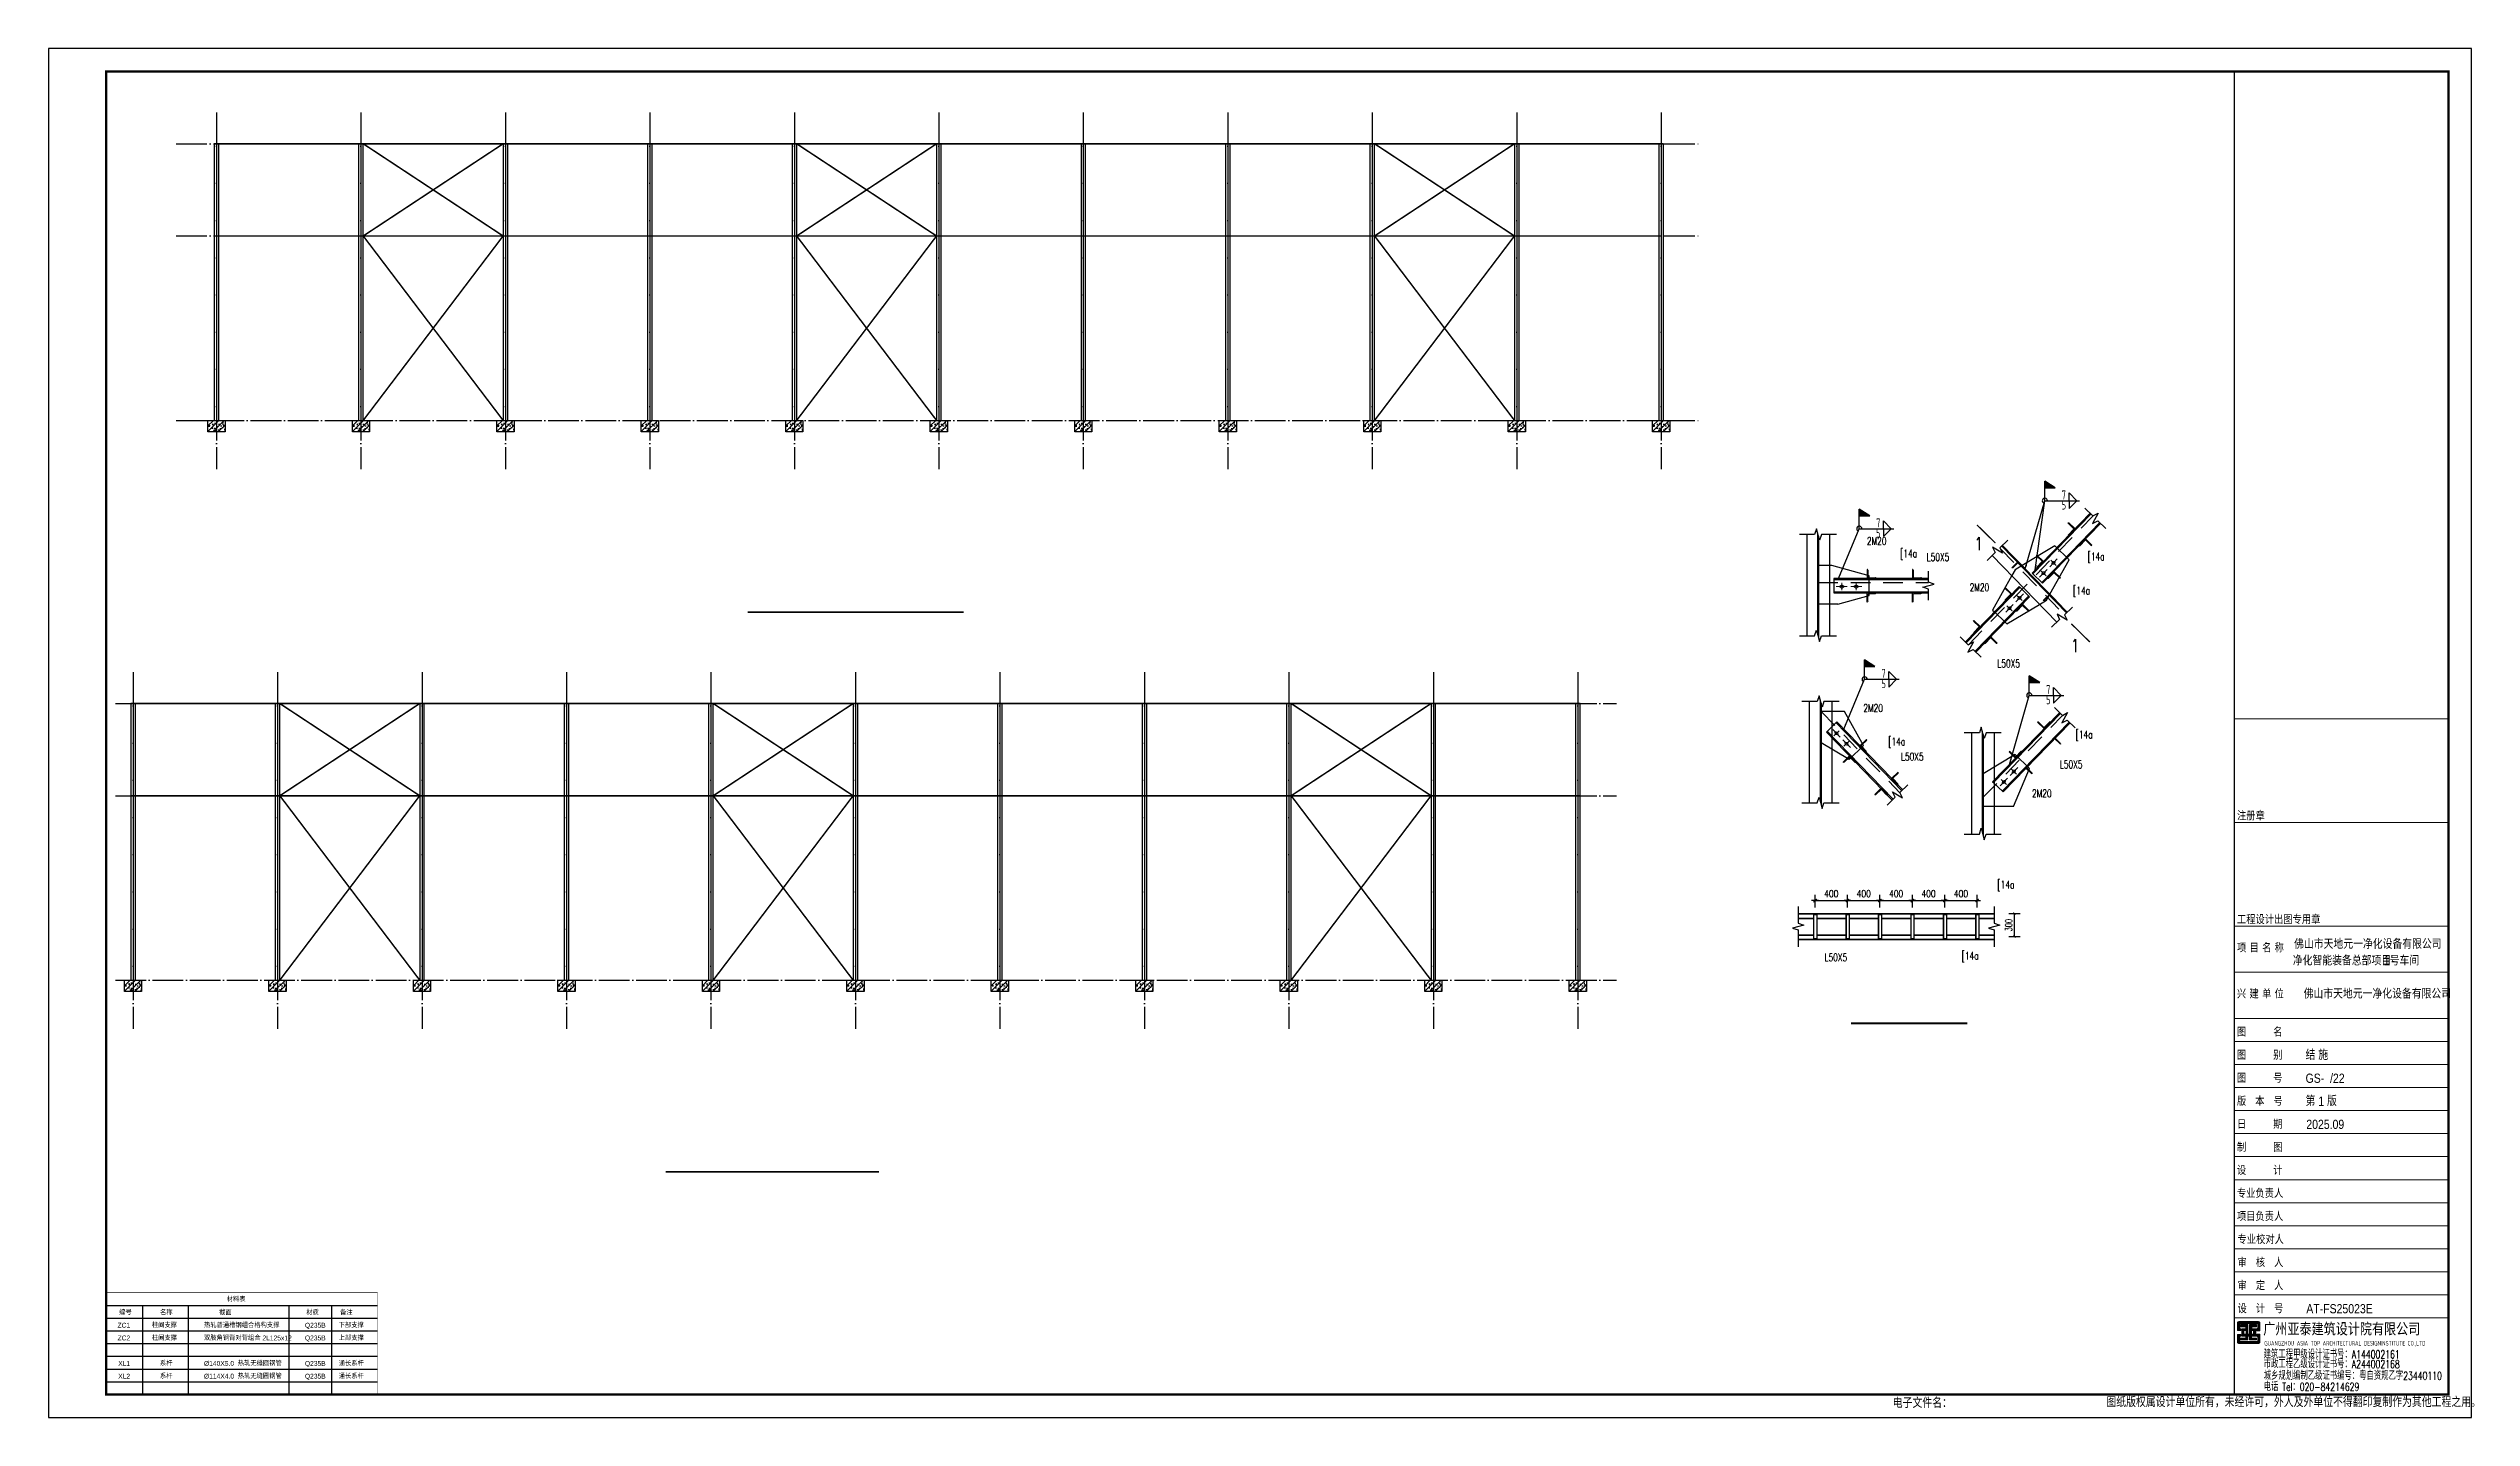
# Model space of a CAD drawing. Extents: x 95752 to 843522, y -411933 to 75567.
# Drawn here: x 445573 to 603223, y -102633 to -13533 of the extents above; entities that cross this region are included whole.
import ezdxf
from ezdxf.enums import TextEntityAlignment as Align

# ---------------------------------------------------------------- set-up
doc = ezdxf.new("R2010")
doc.units = 0
doc.header["$LTSCALE"] = 1000
doc.header["$MEASUREMENT"] = 0
doc.linetypes.add('2', pattern=[5, 1.5, -1, 1.5, -1])
doc.linetypes.add('DOTE', pattern=[2.42, 2, -0.2, 0.02, -0.2])
for name, color, linetype, lineweight in [('10', 7, 'Continuous', 18), ('14', 2, 'Continuous', 20), ('尺寸标注', 9, 'Continuous', 18), ('系梁', 6, 'Continuous', 35)]:
    doc.layers.add(name, color=color, linetype=linetype, lineweight=lineweight)
for name, color, linetype in [('13', 4, 'Continuous'), ('180', 7, '2'), ('_0', 7, 'Continuous'), ('AXIS', 3, 'Continuous'), ('DIM_SYMB', 3, 'Continuous'), ('DOTE', 1, 'Continuous'), ('OTHER', 7, 'Continuous'), ('PUB_DIM', 3, 'Continuous'), ('PUB_TAB', 7, 'Continuous'), ('PUB_TEXT', 7, 'Continuous'), ('PUB_TITLE', 4, 'Continuous'), ('WELD', 7, 'Continuous'), ('WELD_TEXT', 7, 'Continuous'), ('钢柱', 6, 'Continuous')]:
    doc.layers.add(name, color=color, linetype=linetype)
doc.styles.add('_HZTXT', font='gs_txt.shx', dxfattribs={"width": 0.8, "bigfont": 'hzdx.shx'})
doc.styles.add('_TCH_DIM', font='SIMPLEX', dxfattribs={"bigfont": 'GBCBIG'})
doc.styles.add('_TCH_DIM_T3', font='SIMPLEX', dxfattribs={"width": 0.705882, "bigfont": 'GBCBIG'})
doc.styles.add('dim_font', font='SIMPLEX.shx', dxfattribs={"width": 0.8})
doc.styles.add('HT', font='simhei.ttf')
doc.styles.add('HZ', font='hztxt_e.shx', dxfattribs={"bigfont": 'hzdx.shx'})
doc.styles.add('HZTXT', font='romans.shx', dxfattribs={"width": 0.7, "bigfont": 'hzdx.shx'})
doc.styles.add('hztxt0', font='romans.shx', dxfattribs={"bigfont": 'gbcbig0.shx'})
doc.styles.get("Standard").update_dxf_attribs({"font": 'gbenor.shx', "bigfont": 'gbcbig.shx'})
doc.styles.add('TSSD_Label', font='tssdeng.shx', dxfattribs={"width": 0.7, "bigfont": 'hztxt.shx'})
doc.styles.add('宋体', font='SimSun.ttf')
doc.dimstyles.new('TSSD_LEADER_STYLE_400.0', dxfattribs={"dimtxt": 0.18, "dimasz": 400, "dimexe": 0.18, "dimexo": 0.0625, "dimgap": 0.09, "dimtad": 0, "dimtih": 1, "dimtoh": 1, "dimdec": 4, "dimzin": 0, "dimdsep": 46, "dimtxsty": 'Standard', "dimcen": 0.09, "dimadec": 0, "dimazin": 0, "dimtfac": 1, "dimtdec": 4, "dimtofl": 0, "dimtmove": 0, "dimatfit": 3, "dimfxl": 1, "dimtolj": 1, "dimtzin": 0, "dimarcsym": 0})

msp = doc.modelspace()

# ---------------------------------------------------------------- texts
at = {"layer": 'PUB_TAB', "style": 'HZ'}
for s, p in [('编号', (450168.3, -95952.1)), ('名称', (452831.4, -95952.1)), ('截面', (456675.9, -95952.1)), ('材料表', (457164.9, -95093.5)), ('材质', (462350.5, -95952.1)), ('备注', (464539.6, -95952.1)), ('ZC1', (450070.3, -96781)), ('ZC2', (450070.3, -97609.9)), ('柱间支撑', (452301.7, -96781)), ('柱间支撑', (452301.7, -97609.9)), ('上部支撑', (464456, -97609.9)), ('下部支撑', (464456, -96781)), ('XL1', (450112.1, -99267.8)), ('系杆', (452822, -99267.8)), ('通长系杆', (464456, -99267.8)), ('XL2', (450112.1, -100096.8)), ('系杆', (452822, -100096.8)), ('通长系杆', (464456, -100096.8))]:
    msp.add_text(s, height=314.79, dxfattribs=at).set_placement(p)
at = {"layer": 'PUB_TAB', "color": 3, "style": 'HZ'}
for s, p in [('双肢角钢背对背组合 2L125x12', (455691, -97609.9)), ('热轧普通槽钢组合格构支撑', (455691, -96781)), ('%%C140X5.0  热轧无缝圆钢管', (455691, -99267.8)), ('%%C114X4.0  热轧无缝圆钢管', (455691, -100096.8))]:
    msp.add_text(s, height=314.79, dxfattribs=at).set_placement(p)
at = {"layer": 'PUB_TAB', "color": 6, "style": 'HZ'}
for p in [(462258.2, -96781), (462258.2, -97609.9), (462258.2, -99267.8), (462258.2, -100096.8)]:
    msp.add_text('Q235B', height=314.79, dxfattribs=at).set_placement(p)

# ---------------------------------------------------------------- blocks, each defined once
blk = doc.blocks.new('A$C703777E7')
for p, q in [((0, 50), (0, 50)), ((0, 50), (0, 0)), ((4, 46), (4, 8)), ((8, 4), (46, 4)), ((0, 0), (50, 0)), ((50, 0), (50, 0))]:
    blk.add_line(p, q)
for centre, start, end in [((0, 46), 0, 90), ((8, 8), 180, 270), ((46, 0), 0, 90)]:
    blk.add_arc(centre, 4, start, end)
blk = doc.blocks.new('_WELD001')
at = {"linetype": 'ByBlock'}
h = blk.add_hatch(color=0, dxfattribs=at)
h.paths.add_polyline_path([(0.8, 1), (0, 1.5), (0, 1)])
edge = h.paths.add_edge_path()
edge.add_line((0, 0), (0, 1.5))
at = {"color": 0, "linetype": 'ByBlock'}
for p, q in [((0, 0), (0, 1.5)), ((0.8, 1), (0, 1.5)), ((0, 1), (0.8, 1))]:
    blk.add_line(p, q, dxfattribs=at)
blk = doc.blocks.new('_WELD004')
at = {"color": 0, "linetype": 'ByBlock'}
for p, q in [((0, 1), (1, 0)), ((0, 0), (0, 1))]:
    blk.add_line(p, q, dxfattribs=at)
blk = doc.blocks.new('_DIMX')
blk.add_line((-150, 0), (150, 0))
at = {"const_width": 50}
blk.add_lwpolyline([(-70, -70), (70, 70)], dxfattribs=at)
blk = doc.blocks.new('_ArchTick')
at = {"color": 0, "linetype": 'ByBlock', "const_width": 0.4}
blk.add_lwpolyline([(-0.5, -0.5), (0.5, 0.5)], dxfattribs=at)
blk = doc.blocks.new('弘吉车间2')
at = {"layer": '14'}
h = blk.add_hatch(dxfattribs=at)
h.set_pattern_fill('ANSI31', color=256, scale=100, angle=135, style=0)
h.set_pattern_definition([(180, (-226475.39, -78017.824), (-3e-15, -12.5), [])])
edge = h.paths.add_edge_path()
edge.add_line((-9011, 2855), (-9011, 2773))
edge.add_line((-9011, 2773), (-9152, 2773))
edge.add_line((-9152, 2773), (-9152, 3084))
edge.add_arc((-9062, 3084), 90, 90, 180, ccw=False)
edge.add_line((-9062, 3174), (-8271, 3174))
edge.add_arc((-8271, 3084), 90, 0, 90, ccw=False)
edge.add_line((-8181, 3084), (-8181, 2768))
edge.add_line((-8181, 2768), (-8311, 2768))
edge.add_line((-8311, 2768), (-8311, 2862))
edge.add_line((-8311, 2862), (-8282, 2862))
edge.add_line((-8282, 2862), (-8268, 2862))
edge.add_line((-8268, 2862), (-8268, 3074))
edge.add_line((-8268, 3074), (-9055, 3074))
edge.add_line((-9055, 3074), (-9055, 2855))
edge.add_line((-9055, 2855), (-9011, 2855))
h.paths.add_polyline_path([(-8629, 2622), (-8629, 3030), (-8321, 3030), (-8321, 2942), (-8535, 2942), (-8535, 2855), (-8362, 2855), (-8362, 2525), (-8542, 2525), (-8542, 2442), (-8320, 2442), (-8320, 2365), (-8628, 2365), (-8628, 2526), (-8697, 2526), (-8697, 2365), (-9006, 2365), (-9006, 2442), (-8784, 2442), (-8784, 2525), (-8963, 2525), (-8963, 2855), (-8790, 2855), (-8790, 2942), (-9004, 2942), (-9004, 3030), (-8697, 3030), (-8697, 2622)])
h.paths.add_polyline_path([(-8874, 2772), (-8776, 2772), (-8776, 2616), (-8874, 2616)], flags=16)
h.paths.add_polyline_path([(-8452, 2772), (-8549, 2772), (-8549, 2616), (-8452, 2616)], flags=16)
edge = h.paths.add_edge_path()
edge.add_line((-9011, 2525), (-9011, 2607))
edge.add_line((-9011, 2607), (-9152, 2607))
edge.add_line((-9152, 2607), (-9152, 2296))
edge.add_arc((-9062, 2296), 90, 180, 270)
edge.add_line((-9062, 2206), (-8271, 2206))
edge.add_arc((-8271, 2296), 90, 270, 360)
edge.add_line((-8181, 2296), (-8181, 2612))
edge.add_line((-8181, 2612), (-8311, 2612))
edge.add_line((-8311, 2612), (-8311, 2518))
edge.add_line((-8311, 2518), (-8282, 2518))
edge.add_line((-8282, 2518), (-8268, 2518))
edge.add_line((-8268, 2518), (-8268, 2306))
edge.add_line((-8268, 2306), (-9055, 2306))
edge.add_line((-9055, 2306), (-9055, 2525))
edge.add_line((-9055, 2525), (-9011, 2525))
for p, q in [((-9300, 29320), (-9300, 0)), ((-9300, 29320), (0, 29320)), ((-9300, 24820), (0, 24820)), ((-9300, 20320), (0, 20320)), ((-9300, 18320), (0, 18320)), ((-9300, 16320), (0, 16320)), ((-9300, 15320), (0, 15320)), ((-9300, 14320), (0, 14320)), ((-9300, 13320), (0, 13320)), ((-9300, 12320), (0, 12320)), ((-9300, 11320), (0, 11320)), ((-9300, 10320), (0, 10320)), ((-9300, 9320), (0, 9320)), ((-9300, 8320), (0, 8320)), ((-9300, 7320), (0, 7320)), ((-9300, 6320), (0, 6320)), ((-9300, 5320), (0, 5320)), ((-9300, 4320), (0, 4320)), ((-9300, 3320), (0, 3320)), ((-9300, 3320), (0, 3320))]:
    blk.add_line(p, q, dxfattribs=at)
for points in [[(-9300, 0), (0, 0), (0, 29320), (-9300, 29320)], [(-8874, 2772), (-8776, 2772), (-8776, 2616), (-8874, 2616)], [(-8452, 2772), (-8549, 2772), (-8549, 2616), (-8452, 2616)]]:
    blk.add_lwpolyline(points, close=True, dxfattribs=at)
for points in [[(-9011, 2855), (-9011, 2773), (-9152, 2773), (-9152, 3084, -0.4142136), (-9062, 3174), (-8271, 3174, -0.4142136), (-8181, 3084), (-8181, 2768), (-8311, 2768), (-8311, 2862), (-8282, 2862), (-8268, 2862), (-8268, 3074), (-9055, 3074), (-9055, 2855)], [(-9011, 2525), (-9011, 2607), (-9152, 2607), (-9152, 2296, 0.4142136), (-9062, 2206), (-8271, 2206, 0.4142136), (-8181, 2296), (-8181, 2612), (-8311, 2612), (-8311, 2518), (-8282, 2518), (-8268, 2518), (-8268, 2306), (-9055, 2306), (-9055, 2525)]]:
    blk.add_lwpolyline(points, format="xyb", close=True, dxfattribs=at)
blk.add_lwpolyline([(-8629, 2622), (-8629, 2622), (-8629, 3030), (-8321, 3030), (-8321, 2942), (-8535, 2942), (-8535, 2855), (-8362, 2855), (-8362, 2525), (-8542, 2525), (-8542, 2442), (-8320, 2442), (-8320, 2365), (-8628, 2365), (-8628, 2526), (-8697, 2526), (-8697, 2365), (-9006, 2365), (-9006, 2442), (-8784, 2442), (-8784, 2525), (-8963, 2525), (-8963, 2855), (-8790, 2855), (-8790, 2942), (-9004, 2942), (-9004, 3030), (-8697, 3030), (-8697, 2622), (-8629, 2622)], dxfattribs=at)
at = {"layer": '13', "color": 7, "style": '_HZTXT', "width": 0.85}
for s, height, p in [('净化智能装备总部项目-', 417.91, (-6750, 18616)), ('佛山市天地元一净化设备有限公司', 417.91, (-6694, 19336)), ('1号车间', 417.9, (-2815, 18616)), ('佛山市天地元一净化设备有限公司', 417.91, (-6282, 17179)), ('结 施', 400, (-6198, 14522)), ('GS-  /22', 400, (-6198, 13522)), ('第 1 版', 400, (-6198, 12522)), ('2025.09', 400, (-6166, 11522)), ('AT-FS25023E', 400, (-6166, 3522))]:
    blk.add_text(s, height=height, dxfattribs=at).set_placement(p)
at = {"layer": '13', "style": 'HZTXT', "width": 0.7}
for s, p in [('建筑工程甲级设计证书号：A144002161', (-8015, 1568)), ('市政工程乙级设计证书号：A244002168', (-8015, 1144)), ('城乡规划编制乙级证书编号：粤自资规乙字23440110', (-8015, 639)), ('电话 Tel：020-84214629', (-8015, 159))]:
    blk.add_text(s, height=350, rotation=359.99972, dxfattribs=at).set_placement(p)
at = {"layer": '14'}
for s, height, style, width, p in [('注册章', 350, '宋体', 0.82, (-9173, 24949)), ('工程设计出图专用章', 350, '宋体', 0.82, (-9173, 20449)), ('项', 350, '宋体', 0.82, (-9176, 19220)), ('目', 350, '宋体', 0.82, (-8632, 19220)), ('名', 350, '宋体', 0.82, (-8081, 19220)), ('称', 350, '宋体', 0.82, (-7542, 19220)), ('兴', 350, '宋体', 0.82, (-9176, 17220)), ('建', 350, '宋体', 0.82, (-8632, 17220)), ('单', 350, '宋体', 0.82, (-8081, 17220)), ('位', 350, '宋体', 0.82, (-7542, 17220)), ('图      名', 350, '宋体', 0.82, (-9176, 15566)), ('图      别', 350, '宋体', 0.82, (-9176, 14566)), ('图      号', 350, '宋体', 0.82, (-9176, 13566)), ('版  本  号', 350, '宋体', 0.82, (-9176, 12566)), ('日      期', 350, '宋体', 0.82, (-9176, 11566)), ('制      图', 350, '宋体', 0.82, (-9176, 10566)), ('设      计', 350, '宋体', 0.82, (-9176, 9566)), ('专业负责人', 350, '宋体', 0.82, (-9176, 8566)), ('项目负责人', 350, '宋体', 0.82, (-9176, 7566)), ('专业校对人', 350, '宋体', 0.82, (-9149, 6566, -24845)), ('审  核  人', 350, '宋体', 0.82, (-9149, 5566, -24845)), ('审  定  人', 350, '宋体', 0.82, (-9149, 4566, -24845)), ('设  计  号', 350, '宋体', 0.82, (-9149, 3566, -24845)), ('广州亚泰建筑设计院有限公司', 480, 'HT', 0.8, (-8033, 2612))]:
    blk.add_text(s, height=height, dxfattribs=dict(at, style=style, width=width)).set_placement(p)
at = {"layer": '14', "width": 0.8}
blk.add_text('GUANGZHOU ASIA TOP ARCHITECTURAL DESIGNINSTITUTE CO.,LTD', height=198, rotation=359.99972, dxfattribs=at).set_placement((-7987, 2124, -24845))
at = {"layer": '14', "style": 'hztxt0'}
for s, p in [('电子文件名：', (-24105, -584)), ('图纸版权属设计单位所有，未经许可，外人及外单位不得翻印复制作为其他工程之用。', (-14838, -548))]:
    blk.add_text(s, height=450, rotation=359.99972, dxfattribs=at).set_placement(p)
blk = doc.blocks.new('ss1.1')
for p, q in [((101153, 367215), (101153, 359414)), ((101993, 367344), (101993, 359543)), ((102063, 367087), (102063, 359286)), ((102903, 367215), (102903, 359414)), ((101349, 354334), (101349, 346533)), ((102189, 354462), (102189, 346661)), ((102259, 354205), (102259, 346404)), ((103099, 354334), (103099, 346533)), ((113852, 351921), (113852, 344120)), ((114692, 352049), (114692, 344248)), ((114762, 351792), (114762, 343991)), ((115602, 351921), (115602, 344120)), ((100492, 338540), (100492, 337240)), ((100492, 337980), (115604, 337980)), ((100492, 337955), (115604, 337955)), ((100492, 337630), (101691, 337630)), ((100492, 337605), (101691, 337605)), ((100492, 336355), (101691, 336355)), ((100492, 336330), (101691, 336330)), ((101676, 337905), (101926, 337905)), ((101676, 337905), (101676, 336055)), ((101691, 337905), (101691, 336055)), ((101926, 337905), (101926, 336055)), ((101926, 337630), (104191, 337630)), ((101926, 337605), (104191, 337605)), ((101926, 336355), (104191, 336355)), ((101926, 336330), (104191, 336330)), ((104176, 337905), (104426, 337905)), ((104176, 337905), (104176, 336055)), ((104191, 337905), (104191, 336055)), ((104426, 337905), (104426, 336055)), ((104426, 337630), (106691, 337630)), ((104426, 337605), (106691, 337605)), ((104426, 336355), (106691, 336355)), ((104426, 336330), (106691, 336330)), ((106676, 337905), (106926, 337905)), ((106676, 337905), (106676, 336055)), ((106691, 337905), (106691, 336055)), ((106926, 337905), (106926, 336055)), ((106926, 337630), (109191, 337630)), ((106926, 337605), (109191, 337605)), ((106926, 336355), (109191, 336355)), ((106926, 336330), (109191, 336330)), ((109176, 337905), (109426, 337905)), ((109176, 337905), (109176, 336055)), ((109191, 337905), (109191, 336055)), ((109426, 337905), (109426, 336055)), ((109426, 337630), (111691, 337630)), ((109426, 337605), (111691, 337605)), ((109426, 336355), (111691, 336355)), ((109426, 336330), (111691, 336330)), ((111676, 337905), (111926, 337905)), ((111676, 337905), (111676, 336055)), ((111691, 337905), (111691, 336055)), ((111926, 337905), (111926, 336055)), ((111926, 337630), (114191, 337630)), ((111926, 337605), (114191, 337605)), ((111926, 336355), (114191, 336355)), ((111926, 336330), (114191, 336330)), ((114176, 337905), (114426, 337905)), ((114176, 337905), (114176, 336055)), ((114191, 337905), (114191, 336055)), ((114426, 337905), (114426, 336055)), ((114426, 337630), (115604, 337630)), ((114426, 337605), (115604, 337605)), ((114426, 336355), (115604, 336355)), ((114426, 336330), (115604, 336330)), ((100492, 336005), (115604, 336005)), ((100492, 335980), (115604, 335980)), ((101676, 336055), (101926, 336055)), ((104176, 336055), (104426, 336055)), ((106676, 336055), (106926, 336055)), ((109176, 336055), (109426, 336055)), ((111676, 336055), (111926, 336055)), ((114176, 336055), (114426, 336055))]:
    blk.add_line(p, q)
at = {"layer": '10'}
for p, q in [((119115, 363930), (119700, 364534)), ((119206, 364427), (119609, 364037)), ((119894, 364735), (120478, 365339)), ((119985, 365231), (120388, 364842)), ((103438, 363204), (104278, 363204)), ((103858, 363484), (103858, 362924)), ((104558, 363204), (105398, 363204)), ((104978, 363484), (104978, 362924)), ((117279, 362032), (117863, 362636)), ((117369, 362529), (117772, 362139)), ((116500, 361227), (117084, 361831)), ((116591, 361724), (116993, 361334)), ((103157, 352192), (103742, 351588)), ((103651, 352085), (103248, 351695)), ((103936, 351387), (104520, 350783)), ((104430, 351280), (104027, 350890)), ((116065, 347831), (116649, 348435)), ((116156, 348328), (116559, 347938)), ((116844, 348636), (117428, 349240)), ((116935, 349133), (117337, 348743))]:
    blk.add_line(p, q, dxfattribs=at)
at = {"layer": '10', "color": 1}
for p, q in [((119534, 364363), (119307, 364329)), ((119508, 364135), (119534, 364363)), ((120086, 365134), (120060, 364906)), ((120060, 364906), (120287, 364939)), ((120313, 365168), (120086, 365134)), ((120287, 364939), (120313, 365168)), ((103858, 363344), (103676, 363204)), ((103676, 363204), (103858, 363064)), ((104040, 363204), (103858, 363344)), ((103858, 363064), (104040, 363204)), ((104978, 363344), (104796, 363204)), ((104796, 363204), (104978, 363064)), ((105160, 363204), (104978, 363344)), ((104978, 363064), (105160, 363204)), ((119307, 364329), (119281, 364101)), ((119281, 364101), (119508, 364135)), ((116691, 361626), (116665, 361398)), ((116665, 361398), (116892, 361432)), ((116918, 361660), (116691, 361626)), ((116892, 361432), (116918, 361660)), ((117470, 362431), (117444, 362203)), ((117444, 362203), (117671, 362236)), ((117697, 362465), (117470, 362431)), ((117671, 362236), (117697, 362465)), ((103323, 352021), (103349, 351793)), ((103550, 351987), (103323, 352021)), ((103349, 351793), (103576, 351759)), ((103576, 351759), (103550, 351987)), ((104102, 351216), (104128, 350988)), ((104329, 351182), (104102, 351216)), ((104128, 350988), (104355, 350954)), ((104355, 350954), (104329, 351182)), ((116257, 348230), (116231, 348002)), ((116231, 348002), (116458, 348036)), ((116484, 348264), (116257, 348230)), ((116458, 348036), (116484, 348264)), ((117036, 349035), (117010, 348807)), ((117010, 348807), (117237, 348841)), ((117263, 349069), (117036, 349035)), ((117237, 348841), (117263, 349069))]:
    blk.add_line(p, q, dxfattribs=at)
at = {"layer": '10'}
for centre, start, end in [((120186, 365037), 0, 180), ((120186, 365037), 180, 0), ((103858, 363204), 45.93919, 225.93919), ((103858, 363204), 225.93919, 45.93919), ((104978, 363204), 45.93919, 225.93919), ((104978, 363204), 225.93919, 45.93919), ((119407, 364232), 0, 180), ((119407, 364232), 180, 0), ((116792, 361529), 0, 180), ((116792, 361529), 180, 0), ((117571, 362334), 0, 180), ((117571, 362334), 180, 0), ((103449, 351890), 0, 180), ((103449, 351890), 180, 0), ((104228, 351085), 0, 180), ((104228, 351085), 180, 0), ((116357, 348133), 0, 180), ((116357, 348133), 180, 0), ((117136, 348938), 0, 180), ((117136, 348938), 180, 0)]:
    blk.add_arc(centre, 21, start, end, dxfattribs=at)
at = {"layer": '180'}
for p, q in [((113622, 358718), (123227, 368644)), ((116086, 366127), (121045, 361003)), ((102063, 363527), (110549, 363527)), ((102270, 353574), (108335, 347307)), ((114762, 346950), (120873, 353264))]:
    blk.add_line(p, q, dxfattribs=at)
at = {"layer": '180', "color": 2, "linetype": 'Continuous'}
for p, q in [((123007, 368857), (118536, 364237)), ((118596, 364179), (123067, 368799)), ((119281, 363517), (123752, 368137)), ((116203, 366326), (121188, 361175)), ((121249, 361233), (116264, 366384)), ((120278, 366340), (117765, 364833)), ((119341, 363459), (123812, 368079)), ((103080, 364820), (102063, 364820)), ((105978, 364044), (103080, 364820)), ((115459, 365606), (120444, 360454)), ((119911, 362616), (121385, 365269)), ((121234, 365415), (120429, 366194)), ((110549, 363834), (103256, 363834)), ((103256, 363750), (110549, 363750)), ((103256, 362798), (110549, 362798)), ((103256, 362714), (110549, 362714)), ((103543, 361851), (105978, 362504)), ((105978, 362714), (105978, 363834)), ((117537, 363205), (113401, 358932)), ((113462, 358873), (117597, 363146)), ((114146, 358211), (118281, 362484)), ((116967, 364047), (115492, 361394)), ((103543, 361851), (102063, 361851)), ((114206, 358153), (118341, 362426)), ((115492, 361394), (115643, 361248)), ((115643, 361248), (116448, 360469)), ((116599, 360323), (119113, 361830)), ((116448, 360469), (116599, 360323)), ((104070, 353574), (102259, 353574)), ((105528, 350951), (104070, 353574)), ((120652, 353477), (115486, 348139)), ((115546, 348080), (120713, 353419)), ((102679, 351982), (107750, 346741)), ((102739, 352040), (107811, 346800)), ((103423, 352702), (108495, 347462)), ((108555, 347520), (103484, 352761)), ((116230, 347418), (121397, 352757)), ((116291, 347360), (121457, 352698)), ((102259, 351176), (104421, 349880)), ((104572, 350026), (105377, 350804)), ((117228, 350241), (114762, 348763)), ((118184, 349316), (117379, 350095)), ((117096, 346231), (118335, 349170)), ((117096, 346231), (114762, 346231))]:
    blk.add_line(p, q, dxfattribs=at)
at = {"layer": '180', "color": 2}
for p, q in [((120429, 366194), (120278, 366340)), ((117223, 364508), (116967, 364047)), ((117765, 364833), (117223, 364508)), ((121385, 365269), (121234, 365415)), ((103256, 363834), (103256, 362714)), ((103256, 363834), (103256, 363750)), ((105978, 363834), (105978, 364044)), ((105978, 362504), (105978, 362714)), ((118341, 362426), (117537, 363205)), ((118536, 364237), (119341, 363459)), ((119655, 362155), (119911, 362616)), ((119113, 361830), (119655, 362155)), ((102259, 353574), (102259, 351176)), ((103484, 352761), (102679, 351982)), ((103484, 352761), (103423, 352702)), ((104421, 349880), (104572, 350026)), ((105377, 350804), (105528, 350951)), ((117379, 350095), (117228, 350241)), ((114762, 348763), (114762, 346231)), ((115486, 348139), (116291, 347360)), ((115486, 348139), (115546, 348080)), ((118335, 349170), (118184, 349316))]:
    blk.add_line(p, q, dxfattribs=at)
at = {"layer": 'AXIS'}
for p, q in [((101801, 338439), (101801, 339432)), ((101803, 338988), (104299, 338988)), ((104301, 338439), (104301, 339432)), ((104301, 338439), (104301, 339432)), ((104303, 338988), (106799, 338988)), ((106801, 338439), (106801, 339432)), ((106801, 338439), (106801, 339432)), ((106803, 338988), (109299, 338988)), ((109301, 338439), (109301, 339432)), ((109301, 338439), (109301, 339432)), ((109303, 338988), (111799, 338988)), ((111801, 338439), (111801, 339432)), ((111801, 338439), (111801, 339432)), ((111803, 338988), (114299, 338988)), ((114301, 338439), (114301, 339432))]:
    blk.add_line(p, q, dxfattribs=at)
at = {"layer": 'DIM_SYMB'}
for points in [[(107355, 366257, 0, 0, 0), (106113, 366257, 0, 0, 0), (104042, 363581, 80, 0, 0), (103858, 363344, 0, 0, 0)], [(109256, 364989, 0, 0, 0), (108015, 364989, 0, 0, 0), (107318, 364007, 80, 0, 0), (107144, 363763, 0, 0, 0)], [(112227, 365019, 0, 0, 0), (110547, 365019, 0, 0, 0), (109850, 364037, 80, 0, 0), (109676, 363793, 0, 0, 0)], [(123709, 364756, 0, 0, 0), (122468, 364756, 0, 0, 0), (121755, 365904, 80, 0, 0), (121597, 366159, 0, 0, 0)], [(113719, 362682, 0, 0, 0), (115362, 362682, 0, 0, 0), (116543, 361732, 80, 0, 0), (116777, 361544, 0, 0, 0)], [(122592, 362129, 0, 0, 0), (121350, 362129, 0, 0, 0), (120826, 361661, 80, 0, 0), (120602, 361461, 0, 0, 0)], [(117677, 356815, 0, 0, 0), (115797, 356815, 0, 0, 0), (114355, 360060, 80, 0, 0), (114233, 360334, 0, 0, 0)], [(107081, 353376, 0, 0, 0), (105840, 353376, 0, 0, 0), (104402, 351351, 80, 0, 0), (104228, 351106, 0, 0, 0)], [(122493, 349028, 0, 0, 0), (120613, 349028, 0, 0, 0), (119577, 351896, 80, 0, 0), (119475, 352178, 0, 0, 0)], [(122795, 351026, 0, 0, 0), (121554, 351026, 0, 0, 0), (120841, 352175, 80, 0, 0), (120683, 352430, 0, 0, 0)], [(108339, 350484, 0, 0, 0), (107098, 350484, 0, 0, 0), (106401, 349502, 80, 0, 0), (106227, 349257, 0, 0, 0)], [(110244, 349637, 0, 0, 0), (108565, 349637, 0, 0, 0), (107868, 348655, 80, 0, 0), (107694, 348410, 0, 0, 0)], [(120087, 346795, 0, 0, 0), (118444, 346795, 0, 0, 0), (117307, 348667, 80, 0, 0), (117151, 348923, 0, 0, 0)], [(116436, 339449, 0, 0, 0), (115194, 339449, 0, 0, 0), (114834, 338088, 80, 0, 0), (114758, 337798, 0, 0, 0)], [(104350, 334151, 0, 0, 0), (102670, 334151, 0, 0, 0), (101796, 336496, 80, 0, 0), (101691, 336777, 0, 0, 0)], [(113682, 333961, 0, 0, 0), (112441, 333961, 0, 0, 0), (112292, 336031, 80, 0, 0), (112270, 336330, 0, 0, 0)]]:
    blk.add_lwpolyline(points, format="xyseb", dxfattribs=at)
at = {"layer": 'OTHER'}
for p, q in [((122605, 369247), (123223, 368649)), ((123629, 368868), (123190, 368068)), ((123190, 368068), (123596, 368287)), ((123223, 368649), (123629, 368868)), ((123596, 368287), (124214, 367689)), ((101768, 367215), (100593, 367215)), ((101908, 367655), (101768, 367215)), ((102148, 366775), (101908, 367655)), ((102288, 367215), (102148, 366775)), ((103463, 367215), (102288, 367215)), ((115478, 366237), (115684, 365823)), ((116263, 365771), (115478, 366237)), ((116675, 366783), (116057, 366185)), ((110549, 363534), (110549, 364394)), ((115684, 365823), (115066, 365225)), ((116057, 366185), (116263, 365771)), ((110109, 363154), (110989, 363394)), ((110549, 363014), (110109, 363154)), ((110989, 363394), (110549, 363534)), ((110549, 362154), (110549, 363014)), ((120660, 360664), (120042, 360066)), ((120455, 361077), (120660, 360664)), ((121239, 360612), (120455, 361077)), ((121652, 361623), (121034, 361025)), ((121034, 361025), (121239, 360612)), ((100593, 359414), (101768, 359414)), ((101768, 359414), (101908, 359854)), ((101908, 359854), (102148, 358974)), ((102148, 358974), (102288, 359414)), ((102288, 359414), (103463, 359414)), ((112999, 359321), (113617, 358723)), ((114024, 358942), (113584, 358143)), ((113617, 358723), (114024, 358942)), ((113584, 358143), (113991, 358361)), ((113991, 358361), (114609, 357763)), ((101964, 354334), (100789, 354334)), ((102104, 354774), (101964, 354334)), ((102344, 353894), (102104, 354774)), ((102484, 354334), (102344, 353894)), ((103659, 354334), (102484, 354334)), ((120250, 353867), (120868, 353269)), ((121275, 353488), (120835, 352688)), ((120868, 353269), (121275, 353488)), ((114467, 351921), (113292, 351921)), ((114607, 352361), (114467, 351921)), ((114847, 351481), (114607, 352361)), ((114987, 351921), (114847, 351481)), ((116162, 351921), (114987, 351921)), ((120835, 352688), (121242, 352907)), ((121242, 352907), (121860, 352309)), ((108340, 347311), (108958, 347909)), ((100789, 346533), (101964, 346533)), ((101964, 346533), (102104, 346973)), ((102104, 346973), (102344, 346093)), ((102344, 346093), (102484, 346533)), ((102484, 346533), (103659, 346533)), ((107348, 346352), (107966, 346950)), ((107761, 347363), (108545, 346898)), ((107966, 346950), (107761, 347363)), ((108545, 346898), (108340, 347311)), ((113292, 344120), (114467, 344120)), ((114467, 344120), (114607, 344560)), ((114607, 344560), (114847, 343680)), ((114847, 343680), (114987, 344120)), ((114987, 344120), (116162, 344120)), ((115604, 338540), (115604, 337240)), ((100932, 337100), (100052, 336860)), ((100052, 336860), (100492, 336720)), ((100492, 337240), (100932, 337100)), ((100492, 336720), (100492, 335420)), ((116044, 337100), (115164, 336860)), ((115164, 336860), (115604, 336720)), ((115604, 337240), (116044, 337100)), ((115604, 336720), (115604, 335420))]:
    blk.add_line(p, q, dxfattribs=at)
at = {"layer": 'PUB_DIM'}
for p, q in [((116737, 337980), (117611, 337980)), ((117167, 336203), (117167, 337980)), ((116737, 336203), (117611, 336203))]:
    blk.add_line(p, q, dxfattribs=at)
at = {"layer": 'PUB_DIM', "const_width": 100}
for points in [[(114280, 367963), (115705, 366560)], [(122982, 358932), (121557, 360336)]]:
    blk.add_lwpolyline(points, dxfattribs=at)
at = {"layer": 'WELD'}
for p, q in [((119521, 369827), (122180, 369827)), ((105212, 367666), (107871, 367666)), ((105620, 356051), (108279, 356051)), ((118321, 354811), (120980, 354811))]:
    blk.add_line(p, q, dxfattribs=at)
for centre in [(119521, 369827), (105212, 367666), (105620, 356051), (118321, 354811)]:
    blk.add_arc(centre, 200, 0, 247.18996, dxfattribs=at)
at = {"layer": '尺寸标注'}
blk.add_line((119624, 352414), (120652, 353477), dxfattribs=at)
for p, xscale, yscale, zscale, rotation in [((121845, 367657), -14.00000000014727, 14.00000000014727, 14.00000000014728, 45.93607892510581), ((122650, 366878), 14.00000000014716, 14.00000000014716, 14.00000000014716, 225.9423318897051), ((105810, 363834), 14.00000000014729, 14.00000000014729, 14.00000000014729, 0.0031417320118392), ((109310, 363834), 14.00000000014729, 14.00000000014729, 14.00000000014729, 0.0031417320118392), ((117466, 365142), -14.00000000014727, 14, 14, 134.0576681102949), ((119411, 365142), -14.00000000014727, 14.00000000014727, 14.00000000014728, 45.93607892510581), ((120216, 364363), 14.00000000014716, 14.00000000014716, 14.00000000014716, 225.9423318897051), ((105810, 362714), -14.00000000014729, 14.00000000014729, 14.00000000014729, 179.9968582679881), ((109310, 362714), -14.00000000014729, 14.00000000014729, 14.00000000014729, 179.9968582679881), ((116977, 362627), -14.00000000014727, 14.00000000014727, 14.00000000014728, 45.93607892510581), ((119900, 362627), -14.00000000014727, 14, 14, 134.0576681102949), ((117782, 361848), 14.00000000014716, 14.00000000014716, 14.00000000014716, 225.9423318897051), ((114543, 360112), -14.00000000014727, 14.00000000014727, 14.00000000014728, 45.93607892510581), ((115348, 359333), 14.00000000014716, 14.00000000014716, 14.00000000014716, 225.9423318897051), ((119464, 352251), 14.00000000014729, 14.00000000014729, 14.00000000014729, 45.93606650031921), ((105260, 350925), 14.00000000014726, 14.00000000014726, 14.00000000014726, 314.0639515742905), ((120209, 351530), -14.00000000014716, 13.99999999999988, 14, 225.9423318897051), ((104463, 350151), -14.0000000001473, 14.0000000001473, 14.00000000014729, 134.254803243047), ((117261, 349976), 14.00000000014729, 14.00000000014729, 14.00000000014729, 45.93606650031921), ((118007, 349254), -14.00000000014716, 13.99999999999988, 14, 225.9423318897051), ((106905, 347644), -14.0000000001473, 14.0000000001473, 14.00000000014729, 134.254803243047), ((107694, 348410), 14.00000000014726, 14.00000000014726, 14.00000000014726, 314.0639515742905)]:
    blk.add_blockref('A$C703777E7', p, dxfattribs=dict(xscale=xscale, yscale=yscale, zscale=zscale, rotation=rotation))
at = {"layer": 'AXIS', "xscale": 1.777777777777777, "yscale": 1.777777777777777, "zscale": 1.777777777777777, "rotation": 180}
for p in [(101801, 338988), (104301, 338988), (106801, 338988), (109301, 338988), (111801, 338988)]:
    blk.add_blockref('_DIMX', p, dxfattribs=at)
at = {"layer": 'AXIS', "xscale": 1.777777777777777, "yscale": 1.777777777777777, "zscale": 1.777777777777777}
for p in [(104301, 338988), (106801, 338988), (109301, 338988), (111801, 338988), (114301, 338988)]:
    blk.add_blockref('_DIMX', p, dxfattribs=at)
at = {"layer": 'PUB_DIM', "xscale": 177.7777777777777, "yscale": 177.7777777777777, "zscale": 177.7777777777777}
for p, rotation in [((117167, 337980), 90), ((117167, 336203), 270)]:
    blk.add_blockref('_ArchTick', p, dxfattribs=dict(at, rotation=rotation))
at = {"layer": 'WELD'}
for name, p, xscale, yscale, zscale in [('_WELD001', (119521, 369827), 1000, 1000, 1000), ('_WELD004', (121380, 369827), 600, 600, 600), ('_WELD001', (105212, 367666), 1000, 1000, 1000), ('_WELD004', (107071, 367666), 600, 600, 600), ('_WELD001', (105620, 356051), 1000, 1000, 1000), ('_WELD004', (107479, 356051), 600, 600, 600), ('_WELD001', (118321, 354811), 1000, 1000, 1000), ('_WELD004', (120180, 354811), 600, 600, 600)]:
    blk.add_blockref(name, p, dxfattribs=dict(at, xscale=xscale, yscale=yscale, zscale=zscale))
at = {"layer": 'WELD', "xscale": -599.9999999999998, "yscale": 600, "zscale": 599.9999999999998, "rotation": 180}
for p in [(121380, 369827), (107071, 367666), (107479, 356051), (120180, 354811)]:
    blk.add_blockref('_WELD004', p, dxfattribs=at)
at = {"layer": 'AXIS', "color": 7, "char_height": 533.3, "attachment_point": 5, "style": 'dim_font'}
for insert in [(103051, 339521), (105551, 339521), (108051, 339521), (110551, 339521), (113051, 339521)]:
    blk.add_mtext('400', dxfattribs=dict(at, insert=insert))
at = {"layer": 'PUB_DIM', "style": 'dim_font', "width": 0.8}
for p in [(114422, 366506), (121853, 358641)]:
    blk.add_text('1', height=1000, dxfattribs=at).set_placement(p, align=Align.MIDDLE)
at = {"layer": 'PUB_DIM', "color": 7, "insert": (116724, 337092), "char_height": 528.9, "attachment_point": 5, "rotation": 90, "style": '_TCH_DIM_T3'}
blk.add_mtext('\\A1;300', dxfattribs=at)
at = {"layer": 'PUB_TEXT', "style": '_TCH_DIM', "width": 0.705882}
for s, p in [('2M20', (105795, 366415)), ('[14a', (108356, 365458)), ('L50X5', (110407, 365177)), ('[14a', (122809, 365225)), ('2M20', (113719, 362840)), ('[14a', (121692, 362599)), ('L50X5', (115857, 356972)), ('2M20', (105521, 353533)), ('[14a', (107439, 350953)), ('[14a', (121895, 351495)), ('L50X5', (108424, 349794)), ('L50X5', (120673, 349185)), ('2M20', (118527, 346952)), ('[14a', (115856, 339918)), ('L50X5', (102530, 334309)), ('[14a', (113102, 334430))]:
    blk.add_text(s, height=595, dxfattribs=at).set_placement(p)
at = {"layer": 'WELD_TEXT', "style": 'TSSD_Label', "width": 0.7}
for s, p in [('7', (120816, 369927)), ('7', (106507, 367766)), ('5', (120816, 369145)), ('5', (106507, 366984)), ('7', (106915, 356151)), ('5', (106915, 355369)), ('7', (119616, 354911)), ('5', (119616, 354129))]:
    blk.add_text(s, height=700, dxfattribs=at).set_placement(p)
at = {"layer": 'WELD'}
for points in [[(117982, 364495), (119521, 369827)], [(118774, 364483), (119519, 369821)], [(103600, 363834), (105212, 367666)], [(104008, 352218), (105620, 356051)], [(116783, 349479), (118321, 354811)]]:
    blk.add_leader(points, dimstyle='TSSD_LEADER_STYLE_400.0', dxfattribs=at)

# ---------------------------------------------------------------- hatches: boundary and pattern name
h = msp.add_hatch()
h.set_pattern_fill('钢筋混凝土', color=256, scale=100, style=0)
h.set_pattern_definition([(45, (-492506.27, 460899.44), (-176.776695, 176.776695), []), (50, (-492506.3, 460899.44), (717.26018, -62.75213), [75, -825]), (355, (-492506.3, 460899.44), (-138.75133, 752.19213), [60, -660]), (100.4514, (-492446.5, 460894.2), (578.5094, 689.43954), [63.7402, -701.1421]), (46.1842, (-492506.3, 461099.4), (1067.24105, -165.519), [112.5, -1237.5]), (96.6356, (-492417.3, 461085.6), (934.6627, 974.1179), [95.6103, -1051.713]), (351.1842, (-492506.3, 461099.4), (934.662, 974.1186), [90, -990]), (21, (-492406.3, 461049.44), (596.90705, -402.6189), [75, -825]), (326, (-492406.3, 461049.44), (243.31533, 725.15005), [60, -660]), (71.4514, (-492356.5, 461015.9), (840.22263, 322.5305), [63.7402, -701.1421]), (37.5, (-492506.27, 460899.44), (12.159855, 332.893854), [0, -652, 0, -670, 0, -662.5]), (7.5, (-492506.27, 460899.44), (263.06954, 394.41171), [0, -382, 0, -637, 0, -252.5]), (327.5, (-492729.27, 460899.44), (533.822436, -22.55487), [0, -250, 0, -780, 0, -1035]), (317.5, (-492829.27, 460899.44), (583.18617, 100.10498), [0, -325, 0, -518, 0, -735])])
h.paths.add_polyline_path([(455944.1, -37736.5), (457062.4, -37736.5), (457062.4, -38478.3), (455944.1, -38478.3)])
h = msp.add_hatch()
h.set_pattern_fill('钢筋混凝土', color=256, scale=100, style=0)
h.set_pattern_definition([(45, (-483106.27, 460899.44), (-176.776695, 176.776695), []), (50, (-483106.3, 460899.44), (717.26018, -62.75213), [75, -825]), (355, (-483106.3, 460899.44), (-138.75133, 752.19213), [60, -660]), (100.4514, (-483046.5, 460894.2), (578.5094, 689.43954), [63.7402, -701.1421]), (46.1842, (-483106.3, 461099.4), (1067.24105, -165.519), [112.5, -1237.5]), (96.6356, (-483017.3, 461085.6), (934.6627, 974.1179), [95.6103, -1051.713]), (351.1842, (-483106.3, 461099.4), (934.662, 974.1186), [90, -990]), (21, (-483006.3, 461049.44), (596.90705, -402.6189), [75, -825]), (326, (-483006.3, 461049.44), (243.31533, 725.15005), [60, -660]), (71.4514, (-482956.5, 461015.9), (840.22263, 322.5305), [63.7402, -701.1421]), (37.5, (-483106.27, 460899.44), (12.159855, 332.893854), [0, -652, 0, -670, 0, -662.5]), (7.5, (-483106.27, 460899.44), (263.06954, 394.41171), [0, -382, 0, -637, 0, -252.5]), (327.5, (-483329.27, 460899.44), (533.822436, -22.55487), [0, -250, 0, -780, 0, -1035]), (317.5, (-483429.27, 460899.44), (583.18617, 100.10498), [0, -325, 0, -518, 0, -735])])
h.paths.add_polyline_path([(465344.1, -37736.5), (466462.4, -37736.5), (466462.4, -38478.3), (465344.1, -38478.3)])
h = msp.add_hatch()
h.set_pattern_fill('钢筋混凝土', color=256, scale=100, style=0)
h.set_pattern_definition([(45, (-473706.27, 460899.44), (-176.776695, 176.776695), []), (50, (-473706.3, 460899.44), (717.26018, -62.75213), [75, -825]), (355, (-473706.3, 460899.44), (-138.75133, 752.19213), [60, -660]), (100.4514, (-473646.5, 460894.2), (578.5094, 689.43954), [63.7402, -701.1421]), (46.1842, (-473706.3, 461099.4), (1067.24105, -165.519), [112.5, -1237.5]), (96.6356, (-473617.3, 461085.6), (934.6627, 974.1179), [95.6103, -1051.713]), (351.1842, (-473706.3, 461099.4), (934.662, 974.1186), [90, -990]), (21, (-473606.3, 461049.44), (596.90705, -402.6189), [75, -825]), (326, (-473606.3, 461049.44), (243.31533, 725.15005), [60, -660]), (71.4514, (-473556.5, 461015.9), (840.22263, 322.5305), [63.7402, -701.1421]), (37.5, (-473706.27, 460899.44), (12.159855, 332.893854), [0, -652, 0, -670, 0, -662.5]), (7.5, (-473706.27, 460899.44), (263.06954, 394.41171), [0, -382, 0, -637, 0, -252.5]), (327.5, (-473929.27, 460899.44), (533.822436, -22.55487), [0, -250, 0, -780, 0, -1035]), (317.5, (-474029.27, 460899.44), (583.18617, 100.10498), [0, -325, 0, -518, 0, -735])])
h.paths.add_polyline_path([(474744.1, -37736.5), (475862.4, -37736.5), (475862.4, -38478.3), (474744.1, -38478.3)])
h = msp.add_hatch()
h.set_pattern_fill('钢筋混凝土', color=256, scale=100, style=0)
h.set_pattern_definition([(45, (-464306.27, 460899.44), (-176.776695, 176.776695), []), (50, (-464306.3, 460899.44), (717.26018, -62.75213), [75, -825]), (355, (-464306.3, 460899.44), (-138.75133, 752.19213), [60, -660]), (100.4514, (-464246.5, 460894.2), (578.5094, 689.43954), [63.7402, -701.1421]), (46.1842, (-464306.3, 461099.4), (1067.24105, -165.519), [112.5, -1237.5]), (96.6356, (-464217.3, 461085.6), (934.6627, 974.1179), [95.6103, -1051.713]), (351.1842, (-464306.3, 461099.4), (934.662, 974.1186), [90, -990]), (21, (-464206.3, 461049.44), (596.90705, -402.6189), [75, -825]), (326, (-464206.3, 461049.44), (243.31533, 725.15005), [60, -660]), (71.4514, (-464156.5, 461015.9), (840.22263, 322.5305), [63.7402, -701.1421]), (37.5, (-464306.27, 460899.44), (12.159855, 332.893854), [0, -652, 0, -670, 0, -662.5]), (7.5, (-464306.27, 460899.44), (263.06954, 394.41171), [0, -382, 0, -637, 0, -252.5]), (327.5, (-464529.27, 460899.44), (533.822436, -22.55487), [0, -250, 0, -780, 0, -1035]), (317.5, (-464629.27, 460899.44), (583.18617, 100.10498), [0, -325, 0, -518, 0, -735])])
h.paths.add_polyline_path([(484144.1, -37736.5), (485262.4, -37736.5), (485262.4, -38478.3), (484144.1, -38478.3)])
h = msp.add_hatch()
h.set_pattern_fill('钢筋混凝土', color=256, scale=100, style=0)
h.set_pattern_definition([(45, (-454906.27, 460899.44), (-176.776695, 176.776695), []), (50, (-454906.3, 460899.44), (717.26018, -62.75213), [75, -825]), (355, (-454906.3, 460899.44), (-138.75133, 752.19213), [60, -660]), (100.4514, (-454846.5, 460894.2), (578.5094, 689.43954), [63.7402, -701.1421]), (46.1842, (-454906.3, 461099.4), (1067.24105, -165.519), [112.5, -1237.5]), (96.6356, (-454817.3, 461085.6), (934.6627, 974.1179), [95.6103, -1051.713]), (351.1842, (-454906.3, 461099.4), (934.662, 974.1186), [90, -990]), (21, (-454806.3, 461049.44), (596.90705, -402.6189), [75, -825]), (326, (-454806.3, 461049.44), (243.31533, 725.15005), [60, -660]), (71.4514, (-454756.5, 461015.9), (840.22263, 322.5305), [63.7402, -701.1421]), (37.5, (-454906.27, 460899.44), (12.159855, 332.893854), [0, -652, 0, -670, 0, -662.5]), (7.5, (-454906.27, 460899.44), (263.06954, 394.41171), [0, -382, 0, -637, 0, -252.5]), (327.5, (-455129.27, 460899.44), (533.822436, -22.55487), [0, -250, 0, -780, 0, -1035]), (317.5, (-455229.27, 460899.44), (583.18617, 100.10498), [0, -325, 0, -518, 0, -735])])
h.paths.add_polyline_path([(493544.1, -37736.5), (494662.4, -37736.5), (494662.4, -38478.3), (493544.1, -38478.3)])
h = msp.add_hatch()
h.set_pattern_fill('钢筋混凝土', color=256, scale=100, style=0)
h.set_pattern_definition([(45, (-445506.27, 460899.44), (-176.776695, 176.776695), []), (50, (-445506.3, 460899.44), (717.26018, -62.75213), [75, -825]), (355, (-445506.3, 460899.44), (-138.75133, 752.19213), [60, -660]), (100.4514, (-445446.5, 460894.2), (578.5094, 689.43954), [63.7402, -701.1421]), (46.1842, (-445506.3, 461099.4), (1067.24105, -165.519), [112.5, -1237.5]), (96.6356, (-445417.3, 461085.6), (934.6627, 974.1179), [95.6103, -1051.713]), (351.1842, (-445506.3, 461099.4), (934.662, 974.1186), [90, -990]), (21, (-445406.3, 461049.44), (596.90705, -402.6189), [75, -825]), (326, (-445406.3, 461049.44), (243.31533, 725.15005), [60, -660]), (71.4514, (-445356.5, 461015.9), (840.22263, 322.5305), [63.7402, -701.1421]), (37.5, (-445506.27, 460899.44), (12.159855, 332.893854), [0, -652, 0, -670, 0, -662.5]), (7.5, (-445506.27, 460899.44), (263.06954, 394.41171), [0, -382, 0, -637, 0, -252.5]), (327.5, (-445729.27, 460899.44), (533.822436, -22.55487), [0, -250, 0, -780, 0, -1035]), (317.5, (-445829.27, 460899.44), (583.18617, 100.10498), [0, -325, 0, -518, 0, -735])])
h.paths.add_polyline_path([(502944.1, -37736.5), (504062.4, -37736.5), (504062.4, -38478.3), (502944.1, -38478.3)])
h = msp.add_hatch()
h.set_pattern_fill('钢筋混凝土', color=256, scale=100, style=0)
h.set_pattern_definition([(45, (-436106.27, 460899.44), (-176.776695, 176.776695), []), (50, (-436106.3, 460899.44), (717.26018, -62.75213), [75, -825]), (355, (-436106.3, 460899.44), (-138.75133, 752.19213), [60, -660]), (100.4514, (-436046.5, 460894.2), (578.5094, 689.43954), [63.7402, -701.1421]), (46.1842, (-436106.3, 461099.4), (1067.24105, -165.519), [112.5, -1237.5]), (96.6356, (-436017.3, 461085.6), (934.6627, 974.1179), [95.6103, -1051.713]), (351.1842, (-436106.3, 461099.4), (934.662, 974.1186), [90, -990]), (21, (-436006.3, 461049.44), (596.90705, -402.6189), [75, -825]), (326, (-436006.3, 461049.44), (243.31533, 725.15005), [60, -660]), (71.4514, (-435956.5, 461015.9), (840.22263, 322.5305), [63.7402, -701.1421]), (37.5, (-436106.27, 460899.44), (12.159855, 332.893854), [0, -652, 0, -670, 0, -662.5]), (7.5, (-436106.27, 460899.44), (263.06954, 394.41171), [0, -382, 0, -637, 0, -252.5]), (327.5, (-436329.27, 460899.44), (533.822436, -22.55487), [0, -250, 0, -780, 0, -1035]), (317.5, (-436429.27, 460899.44), (583.18617, 100.10498), [0, -325, 0, -518, 0, -735])])
h.paths.add_polyline_path([(512344.1, -37736.5), (513462.4, -37736.5), (513462.4, -38478.3), (512344.1, -38478.3)])
h = msp.add_hatch()
h.set_pattern_fill('钢筋混凝土', color=256, scale=100, style=0)
h.set_pattern_definition([(45, (-426706.27, 460899.44), (-176.776695, 176.776695), []), (50, (-426706.3, 460899.44), (717.26018, -62.75213), [75, -825]), (355, (-426706.3, 460899.44), (-138.75133, 752.19213), [60, -660]), (100.4514, (-426646.5, 460894.2), (578.5094, 689.43954), [63.7402, -701.1421]), (46.1842, (-426706.3, 461099.4), (1067.24105, -165.519), [112.5, -1237.5]), (96.6356, (-426617.3, 461085.6), (934.6627, 974.1179), [95.6103, -1051.713]), (351.1842, (-426706.3, 461099.4), (934.662, 974.1186), [90, -990]), (21, (-426606.3, 461049.44), (596.90705, -402.6189), [75, -825]), (326, (-426606.3, 461049.44), (243.31533, 725.15005), [60, -660]), (71.4514, (-426556.5, 461015.9), (840.22263, 322.5305), [63.7402, -701.1421]), (37.5, (-426706.27, 460899.44), (12.159855, 332.893854), [0, -652, 0, -670, 0, -662.5]), (7.5, (-426706.27, 460899.44), (263.06954, 394.41171), [0, -382, 0, -637, 0, -252.5]), (327.5, (-426929.27, 460899.44), (533.822436, -22.55487), [0, -250, 0, -780, 0, -1035]), (317.5, (-427029.27, 460899.44), (583.18617, 100.10498), [0, -325, 0, -518, 0, -735])])
h.paths.add_polyline_path([(521744.1, -37736.5), (522862.4, -37736.5), (522862.4, -38478.3), (521744.1, -38478.3)])
h = msp.add_hatch()
h.set_pattern_fill('钢筋混凝土', color=256, scale=100, style=0)
h.set_pattern_definition([(45, (-417306.27, 460899.44), (-176.776695, 176.776695), []), (50, (-417306.3, 460899.44), (717.26018, -62.75213), [75, -825]), (355, (-417306.3, 460899.44), (-138.75133, 752.19213), [60, -660]), (100.4514, (-417246.5, 460894.2), (578.5094, 689.43954), [63.7402, -701.1421]), (46.1842, (-417306.3, 461099.4), (1067.24105, -165.519), [112.5, -1237.5]), (96.6356, (-417217.3, 461085.6), (934.6627, 974.1179), [95.6103, -1051.713]), (351.1842, (-417306.3, 461099.4), (934.662, 974.1186), [90, -990]), (21, (-417206.3, 461049.44), (596.90705, -402.6189), [75, -825]), (326, (-417206.3, 461049.44), (243.31533, 725.15005), [60, -660]), (71.4514, (-417156.5, 461015.9), (840.22263, 322.5305), [63.7402, -701.1421]), (37.5, (-417306.27, 460899.44), (12.159855, 332.893854), [0, -652, 0, -670, 0, -662.5]), (7.5, (-417306.27, 460899.44), (263.06954, 394.41171), [0, -382, 0, -637, 0, -252.5]), (327.5, (-417529.27, 460899.44), (533.822436, -22.55487), [0, -250, 0, -780, 0, -1035]), (317.5, (-417629.27, 460899.44), (583.18617, 100.10498), [0, -325, 0, -518, 0, -735])])
h.paths.add_polyline_path([(531144.1, -37736.5), (532262.4, -37736.5), (532262.4, -38478.3), (531144.1, -38478.3)])
h = msp.add_hatch()
h.set_pattern_fill('钢筋混凝土', color=256, scale=100, style=0)
h.set_pattern_definition([(45, (-407906.27, 460899.44), (-176.776695, 176.776695), []), (50, (-407906.3, 460899.44), (717.26018, -62.75213), [75, -825]), (355, (-407906.3, 460899.44), (-138.75133, 752.19213), [60, -660]), (100.4514, (-407846.5, 460894.2), (578.5094, 689.43954), [63.7402, -701.1421]), (46.1842, (-407906.3, 461099.4), (1067.24105, -165.519), [112.5, -1237.5]), (96.6356, (-407817.3, 461085.6), (934.6627, 974.1179), [95.6103, -1051.713]), (351.1842, (-407906.3, 461099.4), (934.662, 974.1186), [90, -990]), (21, (-407806.3, 461049.44), (596.90705, -402.6189), [75, -825]), (326, (-407806.3, 461049.44), (243.31533, 725.15005), [60, -660]), (71.4514, (-407756.5, 461015.9), (840.22263, 322.5305), [63.7402, -701.1421]), (37.5, (-407906.27, 460899.44), (12.159855, 332.893854), [0, -652, 0, -670, 0, -662.5]), (7.5, (-407906.27, 460899.44), (263.06954, 394.41171), [0, -382, 0, -637, 0, -252.5]), (327.5, (-408129.27, 460899.44), (533.822436, -22.55487), [0, -250, 0, -780, 0, -1035]), (317.5, (-408229.27, 460899.44), (583.18617, 100.10498), [0, -325, 0, -518, 0, -735])])
h.paths.add_polyline_path([(540544.1, -37736.5), (541662.4, -37736.5), (541662.4, -38478.3), (540544.1, -38478.3)])
h = msp.add_hatch()
h.set_pattern_fill('钢筋混凝土', color=256, scale=100, style=0)
h.set_pattern_definition([(45, (-398506.27, 460899.44), (-176.776695, 176.776695), []), (50, (-398506.3, 460899.44), (717.26018, -62.75213), [75, -825]), (355, (-398506.3, 460899.44), (-138.75133, 752.19213), [60, -660]), (100.4514, (-398446.5, 460894.2), (578.5094, 689.43954), [63.7402, -701.1421]), (46.1842, (-398506.3, 461099.4), (1067.24105, -165.519), [112.5, -1237.5]), (96.6356, (-398417.3, 461085.6), (934.6627, 974.1179), [95.6103, -1051.713]), (351.1842, (-398506.3, 461099.4), (934.662, 974.1186), [90, -990]), (21, (-398406.3, 461049.44), (596.90705, -402.6189), [75, -825]), (326, (-398406.3, 461049.44), (243.31533, 725.15005), [60, -660]), (71.4514, (-398356.5, 461015.9), (840.22263, 322.5305), [63.7402, -701.1421]), (37.5, (-398506.27, 460899.44), (12.159855, 332.893854), [0, -652, 0, -670, 0, -662.5]), (7.5, (-398506.27, 460899.44), (263.06954, 394.41171), [0, -382, 0, -637, 0, -252.5]), (327.5, (-398729.27, 460899.44), (533.822436, -22.55487), [0, -250, 0, -780, 0, -1035]), (317.5, (-398829.27, 460899.44), (583.18617, 100.10498), [0, -325, 0, -518, 0, -735])])
h.paths.add_polyline_path([(549944.1, -37736.5), (551062.4, -37736.5), (551062.4, -38478.3), (549944.1, -38478.3)])
h = msp.add_hatch()
h.set_pattern_fill('钢筋混凝土', color=256, scale=100, style=0)
h.set_pattern_definition([(45, (-497933.3, 424470.63), (-176.776695, 176.776695), []), (50, (-497933.3, 424470.6), (717.26018, -62.75213), [75, -825]), (355, (-497933.3, 424470.6), (-138.75133, 752.19213), [60, -660]), (100.4514, (-497873.5, 424465.4), (578.5094, 689.43954), [63.7402, -701.1421]), (46.1842, (-497933.3, 424670.6), (1067.24105, -165.519), [112.5, -1237.5]), (96.6356, (-497844.4, 424656.8), (934.6627, 974.1179), [95.6103, -1051.713]), (351.1842, (-497933.3, 424670.6), (934.662, 974.1186), [90, -990]), (21, (-497833.3, 424620.6), (596.90705, -402.6189), [75, -825]), (326, (-497833.3, 424620.6), (243.31533, 725.15005), [60, -660]), (71.4514, (-497783.55, 424587.1), (840.22263, 322.5305), [63.7402, -701.1421]), (37.5, (-497933.3, 424470.63), (12.159855, 332.893854), [0, -652, 0, -670, 0, -662.5]), (7.5, (-497933.3, 424470.63), (263.06954, 394.41171), [0, -382, 0, -637, 0, -252.5]), (327.5, (-498156.3, 424470.63), (533.822436, -22.55487), [0, -250, 0, -780, 0, -1035]), (317.5, (-498256.3, 424470.63), (583.18617, 100.10498), [0, -325, 0, -518, 0, -735])])
h.paths.add_polyline_path([(450517.1, -74165.3), (451635.4, -74165.3), (451635.4, -74907.2), (450517.1, -74907.2)])
h = msp.add_hatch()
h.set_pattern_fill('钢筋混凝土', color=256, scale=100, style=0)
h.set_pattern_definition([(45, (-488533.3, 424470.63), (-176.776695, 176.776695), []), (50, (-488533.3, 424470.6), (717.26018, -62.75213), [75, -825]), (355, (-488533.3, 424470.6), (-138.75133, 752.19213), [60, -660]), (100.4514, (-488473.5, 424465.4), (578.5094, 689.43954), [63.7402, -701.1421]), (46.1842, (-488533.3, 424670.6), (1067.24105, -165.519), [112.5, -1237.5]), (96.6356, (-488444.4, 424656.8), (934.6627, 974.1179), [95.6103, -1051.713]), (351.1842, (-488533.3, 424670.6), (934.662, 974.1186), [90, -990]), (21, (-488433.3, 424620.6), (596.90705, -402.6189), [75, -825]), (326, (-488433.3, 424620.6), (243.31533, 725.15005), [60, -660]), (71.4514, (-488383.55, 424587.1), (840.22263, 322.5305), [63.7402, -701.1421]), (37.5, (-488533.3, 424470.63), (12.159855, 332.893854), [0, -652, 0, -670, 0, -662.5]), (7.5, (-488533.3, 424470.63), (263.06954, 394.41171), [0, -382, 0, -637, 0, -252.5]), (327.5, (-488756.3, 424470.63), (533.822436, -22.55487), [0, -250, 0, -780, 0, -1035]), (317.5, (-488856.3, 424470.63), (583.18617, 100.10498), [0, -325, 0, -518, 0, -735])])
h.paths.add_polyline_path([(459917.1, -74165.3), (461035.4, -74165.3), (461035.4, -74907.2), (459917.1, -74907.2)])
h = msp.add_hatch()
h.set_pattern_fill('钢筋混凝土', color=256, scale=100, style=0)
h.set_pattern_definition([(45, (-479133.3, 424470.63), (-176.776695, 176.776695), []), (50, (-479133.3, 424470.6), (717.26018, -62.75213), [75, -825]), (355, (-479133.3, 424470.6), (-138.75133, 752.19213), [60, -660]), (100.4514, (-479073.5, 424465.4), (578.5094, 689.43954), [63.7402, -701.1421]), (46.1842, (-479133.3, 424670.6), (1067.24105, -165.519), [112.5, -1237.5]), (96.6356, (-479044.4, 424656.8), (934.6627, 974.1179), [95.6103, -1051.713]), (351.1842, (-479133.3, 424670.6), (934.662, 974.1186), [90, -990]), (21, (-479033.3, 424620.6), (596.90705, -402.6189), [75, -825]), (326, (-479033.3, 424620.6), (243.31533, 725.15005), [60, -660]), (71.4514, (-478983.55, 424587.1), (840.22263, 322.5305), [63.7402, -701.1421]), (37.5, (-479133.3, 424470.63), (12.159855, 332.893854), [0, -652, 0, -670, 0, -662.5]), (7.5, (-479133.3, 424470.63), (263.06954, 394.41171), [0, -382, 0, -637, 0, -252.5]), (327.5, (-479356.3, 424470.63), (533.822436, -22.55487), [0, -250, 0, -780, 0, -1035]), (317.5, (-479456.3, 424470.63), (583.18617, 100.10498), [0, -325, 0, -518, 0, -735])])
h.paths.add_polyline_path([(469317.1, -74165.3), (470435.4, -74165.3), (470435.4, -74907.2), (469317.1, -74907.2)])
h = msp.add_hatch()
h.set_pattern_fill('钢筋混凝土', color=256, scale=100, style=0)
h.set_pattern_definition([(45, (-469733.3, 424470.63), (-176.776695, 176.776695), []), (50, (-469733.3, 424470.6), (717.26018, -62.75213), [75, -825]), (355, (-469733.3, 424470.6), (-138.75133, 752.19213), [60, -660]), (100.4514, (-469673.5, 424465.4), (578.5094, 689.43954), [63.7402, -701.1421]), (46.1842, (-469733.3, 424670.6), (1067.24105, -165.519), [112.5, -1237.5]), (96.6356, (-469644.4, 424656.8), (934.6627, 974.1179), [95.6103, -1051.713]), (351.1842, (-469733.3, 424670.6), (934.662, 974.1186), [90, -990]), (21, (-469633.3, 424620.6), (596.90705, -402.6189), [75, -825]), (326, (-469633.3, 424620.6), (243.31533, 725.15005), [60, -660]), (71.4514, (-469583.55, 424587.1), (840.22263, 322.5305), [63.7402, -701.1421]), (37.5, (-469733.3, 424470.63), (12.159855, 332.893854), [0, -652, 0, -670, 0, -662.5]), (7.5, (-469733.3, 424470.63), (263.06954, 394.41171), [0, -382, 0, -637, 0, -252.5]), (327.5, (-469956.3, 424470.63), (533.822436, -22.55487), [0, -250, 0, -780, 0, -1035]), (317.5, (-470056.3, 424470.63), (583.18617, 100.10498), [0, -325, 0, -518, 0, -735])])
h.paths.add_polyline_path([(478717.1, -74165.3), (479835.4, -74165.3), (479835.4, -74907.2), (478717.1, -74907.2)])
h = msp.add_hatch()
h.set_pattern_fill('钢筋混凝土', color=256, scale=100, style=0)
h.set_pattern_definition([(45, (-460333.3, 424470.63), (-176.776695, 176.776695), []), (50, (-460333.3, 424470.6), (717.26018, -62.75213), [75, -825]), (355, (-460333.3, 424470.6), (-138.75133, 752.19213), [60, -660]), (100.4514, (-460273.5, 424465.4), (578.5094, 689.43954), [63.7402, -701.1421]), (46.1842, (-460333.3, 424670.6), (1067.24105, -165.519), [112.5, -1237.5]), (96.6356, (-460244.4, 424656.8), (934.6627, 974.1179), [95.6103, -1051.713]), (351.1842, (-460333.3, 424670.6), (934.662, 974.1186), [90, -990]), (21, (-460233.3, 424620.6), (596.90705, -402.6189), [75, -825]), (326, (-460233.3, 424620.6), (243.31533, 725.15005), [60, -660]), (71.4514, (-460183.55, 424587.1), (840.22263, 322.5305), [63.7402, -701.1421]), (37.5, (-460333.3, 424470.63), (12.159855, 332.893854), [0, -652, 0, -670, 0, -662.5]), (7.5, (-460333.3, 424470.63), (263.06954, 394.41171), [0, -382, 0, -637, 0, -252.5]), (327.5, (-460556.3, 424470.63), (533.822436, -22.55487), [0, -250, 0, -780, 0, -1035]), (317.5, (-460656.3, 424470.63), (583.18617, 100.10498), [0, -325, 0, -518, 0, -735])])
h.paths.add_polyline_path([(488117.1, -74165.3), (489235.4, -74165.3), (489235.4, -74907.2), (488117.1, -74907.2)])
h = msp.add_hatch()
h.set_pattern_fill('钢筋混凝土', color=256, scale=100, style=0)
h.set_pattern_definition([(45, (-450933.3, 424470.63), (-176.776695, 176.776695), []), (50, (-450933.3, 424470.6), (717.26018, -62.75213), [75, -825]), (355, (-450933.3, 424470.6), (-138.75133, 752.19213), [60, -660]), (100.4514, (-450873.5, 424465.4), (578.5094, 689.43954), [63.7402, -701.1421]), (46.1842, (-450933.3, 424670.6), (1067.24105, -165.519), [112.5, -1237.5]), (96.6356, (-450844.4, 424656.8), (934.6627, 974.1179), [95.6103, -1051.713]), (351.1842, (-450933.3, 424670.6), (934.662, 974.1186), [90, -990]), (21, (-450833.3, 424620.6), (596.90705, -402.6189), [75, -825]), (326, (-450833.3, 424620.6), (243.31533, 725.15005), [60, -660]), (71.4514, (-450783.55, 424587.1), (840.22263, 322.5305), [63.7402, -701.1421]), (37.5, (-450933.3, 424470.63), (12.159855, 332.893854), [0, -652, 0, -670, 0, -662.5]), (7.5, (-450933.3, 424470.63), (263.06954, 394.41171), [0, -382, 0, -637, 0, -252.5]), (327.5, (-451156.3, 424470.63), (533.822436, -22.55487), [0, -250, 0, -780, 0, -1035]), (317.5, (-451256.3, 424470.63), (583.18617, 100.10498), [0, -325, 0, -518, 0, -735])])
h.paths.add_polyline_path([(497517.1, -74165.3), (498635.4, -74165.3), (498635.4, -74907.2), (497517.1, -74907.2)])
h = msp.add_hatch()
h.set_pattern_fill('钢筋混凝土', color=256, scale=100, style=0)
h.set_pattern_definition([(45, (-441533.3, 424470.63), (-176.776695, 176.776695), []), (50, (-441533.3, 424470.6), (717.26018, -62.75213), [75, -825]), (355, (-441533.3, 424470.6), (-138.75133, 752.19213), [60, -660]), (100.4514, (-441473.5, 424465.4), (578.5094, 689.43954), [63.7402, -701.1421]), (46.1842, (-441533.3, 424670.6), (1067.24105, -165.519), [112.5, -1237.5]), (96.6356, (-441444.4, 424656.8), (934.6627, 974.1179), [95.6103, -1051.713]), (351.1842, (-441533.3, 424670.6), (934.662, 974.1186), [90, -990]), (21, (-441433.3, 424620.6), (596.90705, -402.6189), [75, -825]), (326, (-441433.3, 424620.6), (243.31533, 725.15005), [60, -660]), (71.4514, (-441383.55, 424587.1), (840.22263, 322.5305), [63.7402, -701.1421]), (37.5, (-441533.3, 424470.63), (12.159855, 332.893854), [0, -652, 0, -670, 0, -662.5]), (7.5, (-441533.3, 424470.63), (263.06954, 394.41171), [0, -382, 0, -637, 0, -252.5]), (327.5, (-441756.3, 424470.63), (533.822436, -22.55487), [0, -250, 0, -780, 0, -1035]), (317.5, (-441856.3, 424470.63), (583.18617, 100.10498), [0, -325, 0, -518, 0, -735])])
h.paths.add_polyline_path([(506917.1, -74165.3), (508035.4, -74165.3), (508035.4, -74907.2), (506917.1, -74907.2)])
h = msp.add_hatch()
h.set_pattern_fill('钢筋混凝土', color=256, scale=100, style=0)
h.set_pattern_definition([(45, (-432133.3, 424470.63), (-176.776695, 176.776695), []), (50, (-432133.3, 424470.6), (717.26018, -62.75213), [75, -825]), (355, (-432133.3, 424470.6), (-138.75133, 752.19213), [60, -660]), (100.4514, (-432073.5, 424465.4), (578.5094, 689.43954), [63.7402, -701.1421]), (46.1842, (-432133.3, 424670.6), (1067.24105, -165.519), [112.5, -1237.5]), (96.6356, (-432044.4, 424656.8), (934.6627, 974.1179), [95.6103, -1051.713]), (351.1842, (-432133.3, 424670.6), (934.662, 974.1186), [90, -990]), (21, (-432033.3, 424620.6), (596.90705, -402.6189), [75, -825]), (326, (-432033.3, 424620.6), (243.31533, 725.15005), [60, -660]), (71.4514, (-431983.55, 424587.1), (840.22263, 322.5305), [63.7402, -701.1421]), (37.5, (-432133.3, 424470.63), (12.159855, 332.893854), [0, -652, 0, -670, 0, -662.5]), (7.5, (-432133.3, 424470.63), (263.06954, 394.41171), [0, -382, 0, -637, 0, -252.5]), (327.5, (-432356.3, 424470.63), (533.822436, -22.55487), [0, -250, 0, -780, 0, -1035]), (317.5, (-432456.3, 424470.63), (583.18617, 100.10498), [0, -325, 0, -518, 0, -735])])
h.paths.add_polyline_path([(516317.1, -74165.3), (517435.4, -74165.3), (517435.4, -74907.2), (516317.1, -74907.2)])
h = msp.add_hatch()
h.set_pattern_fill('钢筋混凝土', color=256, scale=100, style=0)
h.set_pattern_definition([(45, (-422733.3, 424470.63), (-176.776695, 176.776695), []), (50, (-422733.3, 424470.6), (717.26018, -62.75213), [75, -825]), (355, (-422733.3, 424470.6), (-138.75133, 752.19213), [60, -660]), (100.4514, (-422673.5, 424465.4), (578.5094, 689.43954), [63.7402, -701.1421]), (46.1842, (-422733.3, 424670.6), (1067.24105, -165.519), [112.5, -1237.5]), (96.6356, (-422644.4, 424656.8), (934.6627, 974.1179), [95.6103, -1051.713]), (351.1842, (-422733.3, 424670.6), (934.662, 974.1186), [90, -990]), (21, (-422633.3, 424620.6), (596.90705, -402.6189), [75, -825]), (326, (-422633.3, 424620.6), (243.31533, 725.15005), [60, -660]), (71.4514, (-422583.55, 424587.1), (840.22263, 322.5305), [63.7402, -701.1421]), (37.5, (-422733.3, 424470.63), (12.159855, 332.893854), [0, -652, 0, -670, 0, -662.5]), (7.5, (-422733.3, 424470.63), (263.06954, 394.41171), [0, -382, 0, -637, 0, -252.5]), (327.5, (-422956.3, 424470.63), (533.822436, -22.55487), [0, -250, 0, -780, 0, -1035]), (317.5, (-423056.3, 424470.63), (583.18617, 100.10498), [0, -325, 0, -518, 0, -735])])
h.paths.add_polyline_path([(525717.1, -74165.3), (526835.4, -74165.3), (526835.4, -74907.2), (525717.1, -74907.2)])
h = msp.add_hatch()
h.set_pattern_fill('钢筋混凝土', color=256, scale=100, style=0)
h.set_pattern_definition([(45, (-413333.3, 424470.63), (-176.776695, 176.776695), []), (50, (-413333.3, 424470.6), (717.26018, -62.75213), [75, -825]), (355, (-413333.3, 424470.6), (-138.75133, 752.19213), [60, -660]), (100.4514, (-413273.5, 424465.4), (578.5094, 689.43954), [63.7402, -701.1421]), (46.1842, (-413333.3, 424670.6), (1067.24105, -165.519), [112.5, -1237.5]), (96.6356, (-413244.4, 424656.8), (934.6627, 974.1179), [95.6103, -1051.713]), (351.1842, (-413333.3, 424670.6), (934.662, 974.1186), [90, -990]), (21, (-413233.3, 424620.6), (596.90705, -402.6189), [75, -825]), (326, (-413233.3, 424620.6), (243.31533, 725.15005), [60, -660]), (71.4514, (-413183.55, 424587.1), (840.22263, 322.5305), [63.7402, -701.1421]), (37.5, (-413333.3, 424470.63), (12.159855, 332.893854), [0, -652, 0, -670, 0, -662.5]), (7.5, (-413333.3, 424470.63), (263.06954, 394.41171), [0, -382, 0, -637, 0, -252.5]), (327.5, (-413556.3, 424470.63), (533.822436, -22.55487), [0, -250, 0, -780, 0, -1035]), (317.5, (-413656.3, 424470.63), (583.18617, 100.10498), [0, -325, 0, -518, 0, -735])])
h.paths.add_polyline_path([(535117.1, -74165.3), (536235.4, -74165.3), (536235.4, -74907.2), (535117.1, -74907.2)])
h = msp.add_hatch()
h.set_pattern_fill('钢筋混凝土', color=256, scale=100, style=0)
h.set_pattern_definition([(45, (-403933.3, 424470.63), (-176.776695, 176.776695), []), (50, (-403933.3, 424470.6), (717.26018, -62.75213), [75, -825]), (355, (-403933.3, 424470.6), (-138.75133, 752.19213), [60, -660]), (100.4514, (-403873.5, 424465.4), (578.5094, 689.43954), [63.7402, -701.1421]), (46.1842, (-403933.3, 424670.6), (1067.24105, -165.519), [112.5, -1237.5]), (96.6356, (-403844.4, 424656.8), (934.6627, 974.1179), [95.6103, -1051.713]), (351.1842, (-403933.3, 424670.6), (934.662, 974.1186), [90, -990]), (21, (-403833.3, 424620.6), (596.90705, -402.6189), [75, -825]), (326, (-403833.3, 424620.6), (243.31533, 725.15005), [60, -660]), (71.4514, (-403783.55, 424587.1), (840.22263, 322.5305), [63.7402, -701.1421]), (37.5, (-403933.3, 424470.63), (12.159855, 332.893854), [0, -652, 0, -670, 0, -662.5]), (7.5, (-403933.3, 424470.63), (263.06954, 394.41171), [0, -382, 0, -637, 0, -252.5]), (327.5, (-404156.3, 424470.63), (533.822436, -22.55487), [0, -250, 0, -780, 0, -1035]), (317.5, (-404256.3, 424470.63), (583.18617, 100.10498), [0, -325, 0, -518, 0, -735])])
h.paths.add_polyline_path([(544517.1, -74165.3), (545635.4, -74165.3), (545635.4, -74907.2), (544517.1, -74907.2)])

# ---------------------------------------------------------------- linework, layer by layer
at = {"color": 2}
msp.add_lwpolyline([(587772.7, -101133), (601722.7, -101133), (601722.7, -15033), (587772.7, -15033)], close=True, dxfattribs=at)
at = {"color": 5, "const_width": 100}
for points in [[(466053.2, -25737.2), (475153.2, -19737.1)], [(475153.2, -25737.2), (466053.2, -19737.2)], [(494253.2, -25737.2), (503353.2, -19737.1)], [(503353.2, -25737.2), (494253.2, -19737.2)], [(531853.2, -25737.2), (540953.2, -19737.1)], [(540953.2, -25737.2), (531853.2, -19737.2)], [(466053.2, -25737.2), (475153.2, -37736.5)], [(466053.2, -37736.5), (475153.2, -25737.2)], [(494253.2, -25737.2), (503353.2, -37736.5)], [(494253.2, -37736.5), (503353.2, -25737.2)], [(531853.2, -25737.2), (540953.2, -37736.5)], [(531853.2, -37736.5), (540953.2, -25737.2)], [(469726.2, -74165.3), (460626.2, -62166), (469726.2, -56165.9)], [(460626.2, -56166), (469726.2, -62166), (460626.2, -74165.3)], [(497926.2, -74165.3), (488826.2, -62166), (497926.2, -56165.9)], [(488826.2, -56166), (497926.2, -62166), (488826.2, -74165.3)], [(535526.2, -74165.3), (526426.2, -62166), (535526.2, -56165.9)], [(526426.2, -56166), (535526.2, -62166), (526426.2, -74165.3)]]:
    msp.add_lwpolyline(points, dxfattribs=at)
for points in [[(455944.1, -37736.5), (457062.4, -37736.5), (457062.4, -38478.3), (455944.1, -38478.3)], [(465344.1, -37736.5), (466462.4, -37736.5), (466462.4, -38478.3), (465344.1, -38478.3)], [(474744.1, -37736.5), (475862.4, -37736.5), (475862.4, -38478.3), (474744.1, -38478.3)], [(484144.1, -37736.5), (485262.4, -37736.5), (485262.4, -38478.3), (484144.1, -38478.3)], [(493544.1, -37736.5), (494662.4, -37736.5), (494662.4, -38478.3), (493544.1, -38478.3)], [(502944.1, -37736.5), (504062.4, -37736.5), (504062.4, -38478.3), (502944.1, -38478.3)], [(512344.1, -37736.5), (513462.4, -37736.5), (513462.4, -38478.3), (512344.1, -38478.3)], [(521744.1, -37736.5), (522862.4, -37736.5), (522862.4, -38478.3), (521744.1, -38478.3)], [(531144.1, -37736.5), (532262.4, -37736.5), (532262.4, -38478.3), (531144.1, -38478.3)], [(540544.1, -37736.5), (541662.4, -37736.5), (541662.4, -38478.3), (540544.1, -38478.3)], [(549944.1, -37736.5), (551062.4, -37736.5), (551062.4, -38478.3), (549944.1, -38478.3)], [(450517.1, -74165.3), (451635.4, -74165.3), (451635.4, -74907.2), (450517.1, -74907.2)], [(459917.1, -74165.3), (461035.4, -74165.3), (461035.4, -74907.2), (459917.1, -74907.2)], [(469317.1, -74165.3), (470435.4, -74165.3), (470435.4, -74907.2), (469317.1, -74907.2)], [(478717.1, -74165.3), (479835.4, -74165.3), (479835.4, -74907.2), (478717.1, -74907.2)], [(488117.1, -74165.3), (489235.4, -74165.3), (489235.4, -74907.2), (488117.1, -74907.2)], [(497517.1, -74165.3), (498635.4, -74165.3), (498635.4, -74907.2), (497517.1, -74907.2)], [(506917.1, -74165.3), (508035.4, -74165.3), (508035.4, -74907.2), (506917.1, -74907.2)], [(516317.1, -74165.3), (517435.4, -74165.3), (517435.4, -74907.2), (516317.1, -74907.2)], [(525717.1, -74165.3), (526835.4, -74165.3), (526835.4, -74907.2), (525717.1, -74907.2)], [(535117.1, -74165.3), (536235.4, -74165.3), (536235.4, -74907.2), (535117.1, -74907.2)], [(544517.1, -74165.3), (545635.4, -74165.3), (545635.4, -74907.2), (544517.1, -74907.2)]]:
    msp.add_lwpolyline(points, close=True)
at = {"layer": 'DIM_SYMB'}
for points, const_width in [([(491072.5, -50221.6), (505128.5, -50221.6)], 105), ([(562857.6, -76981.9), (570422.3, -76981.9)], 140), ([(485733, -86650.5), (499614, -86650.5)], 105)]:
    msp.add_lwpolyline(points, dxfattribs=dict(at, const_width=const_width))
at = {"layer": 'DOTE', "linetype": 'DOTE'}
for p, q in [((456503.2, -17690.8), (456503.2, -40910.3)), ((465903.2, -17690.8), (465903.2, -40910.3)), ((475303.2, -17690.8), (475303.2, -40910.3)), ((484703.2, -17690.8), (484703.2, -40910.3)), ((494103.2, -17690.8), (494103.2, -40910.3)), ((503503.2, -17690.8), (503503.2, -40910.3)), ((512903.2, -17690.8), (512903.2, -40910.3)), ((522303.2, -17690.8), (522303.2, -40910.3)), ((531703.2, -17690.8), (531703.2, -40910.3)), ((541103.2, -17690.8), (541103.2, -40910.3)), ((550503.2, -17690.8), (550503.2, -40910.3)), ((453884.5, -19737.2), (553029.4, -19737.2)), ((453884.5, -25737.2), (553029.4, -25737.2)), ((453884.5, -37737.2), (553029.4, -37737.2)), ((451076.2, -54119.6), (451076.2, -77339.1)), ((460476.2, -54119.6), (460476.2, -77339.1)), ((469876.2, -54119.6), (469876.2, -77339.1)), ((479276.2, -54119.6), (479276.2, -77339.1)), ((488676.2, -54119.6), (488676.2, -77339.1)), ((498076.2, -54119.6), (498076.2, -77339.1)), ((507476.2, -54119.6), (507476.2, -77339.1)), ((516876.2, -54119.6), (516876.2, -77339.1)), ((526276.2, -54119.6), (526276.2, -77339.1)), ((535676.2, -54119.6), (535676.2, -77339.1)), ((545076.2, -54119.6), (545076.2, -77339.1)), ((449924.3, -56166), (547602.4, -56166)), ((449924.3, -62166), (547602.4, -62166)), ((449924.3, -74166), (547602.4, -74166))]:
    msp.add_line(p, q, dxfattribs=at)
at = {"layer": 'PUB_TAB', "const_width": 35.5}
msp.add_lwpolyline([(449322.7, -101133), (466984.2, -101133), (466984.2, -94501.4), (449322.7, -94501.4)], close=True, dxfattribs=at)
at = {"layer": 'PUB_TAB'}
for points in [[(449322.7, -95330.3), (466984.2, -95330.3)], [(449322.7, -96159.3), (466984.2, -96159.3)], [(451691.1, -95330.3), (451691.1, -101133)], [(454651.6, -95330.3), (454651.6, -101133)], [(461213.8, -95330.3), (461213.8, -101133)], [(463997.6, -95330.3), (463997.6, -101133)], [(449322.7, -96988.2), (466984.2, -96988.2)], [(449322.7, -97817.2), (466984.2, -97817.2)], [(449322.7, -98646.1), (466984.2, -98646.1)], [(449322.7, -99475.1), (466984.2, -99475.1)], [(449322.7, -100304), (466984.2, -100304)], [(449322.7, -101133), (466984.2, -101133)]]:
    msp.add_lwpolyline(points, dxfattribs=at)
at = {"layer": 'PUB_TITLE'}
msp.add_lwpolyline([(445572.7, -102633), (603222.7, -102633), (603222.7, -13533), (445572.7, -13533)], close=True, dxfattribs=at)
at = {"layer": 'PUB_TITLE', "const_width": 150}
msp.add_lwpolyline([(449322.7, -101133), (601722.7, -101133), (601722.7, -15033), (449322.7, -15033)], close=True, dxfattribs=at)
at = {"layer": '系梁', "color": 2, "const_width": 100}
for points in [[(456353, -19736.8), (550653, -19737.5)], [(456653.2, -25737.2), (550353.2, -25737.2)], [(450925.9, -56165.6), (545225.9, -56166.3)], [(450925.9, -62165.6), (545225.9, -62166.3)]]:
    msp.add_lwpolyline(points, dxfattribs=at)
at = {"layer": '钢柱'}
for p, q in [((456503.2, -19737.1), (456503.3, -37736.5)), ((465903.2, -19737.1), (465903.3, -37736.5)), ((475303.2, -19737.1), (475303.3, -37736.5)), ((484703.2, -19737.1), (484703.3, -37736.5)), ((494103.2, -19737.1), (494103.3, -37736.5)), ((503503.2, -19737.1), (503503.3, -37736.5)), ((512903.2, -19737.1), (512903.3, -37736.5)), ((522303.2, -19737.1), (522303.3, -37736.5)), ((531703.2, -19737.1), (531703.3, -37736.5)), ((541103.2, -19737.1), (541103.3, -37736.5)), ((550503.2, -19737.1), (550503.3, -37736.5)), ((451076.2, -56165.9), (451076.3, -74165.3)), ((460476.2, -56165.9), (460476.3, -74165.3)), ((469876.2, -56165.9), (469876.3, -74165.3)), ((479276.2, -56165.9), (479276.3, -74165.3)), ((488676.2, -56165.9), (488676.3, -74165.3)), ((498076.2, -56165.9), (498076.3, -74165.3)), ((507476.2, -56165.9), (507476.3, -74165.3)), ((516876.2, -56165.9), (516876.3, -74165.3)), ((526276.2, -56165.9), (526276.3, -74165.3)), ((535676.2, -56165.9), (535676.3, -74165.3)), ((545076.2, -56165.9), (545076.3, -74165.3))]:
    msp.add_line(p, q, dxfattribs=at)
for points in [[(456353.2, -37736.5), (456653.2, -37736.5), (456653.2, -19737.1), (456353.2, -19737.1)], [(465753.2, -37736.5), (466053.2, -37736.5), (466053.2, -19737.1), (465753.2, -19737.1)], [(475153.2, -37736.5), (475453.2, -37736.5), (475453.2, -19737.1), (475153.2, -19737.1)], [(484553.2, -37736.5), (484853.2, -37736.5), (484853.2, -19737.1), (484553.2, -19737.1)], [(493953.2, -37736.5), (494253.2, -37736.5), (494253.2, -19737.1), (493953.2, -19737.1)], [(503353.2, -37736.5), (503653.2, -37736.5), (503653.2, -19737.1), (503353.2, -19737.1)], [(512753.2, -37736.5), (513053.2, -37736.5), (513053.2, -19737.1), (512753.2, -19737.1)], [(522153.2, -37736.5), (522453.2, -37736.5), (522453.2, -19737.1), (522153.2, -19737.1)], [(531553.2, -37736.5), (531853.2, -37736.5), (531853.2, -19737.1), (531553.2, -19737.1)], [(540953.2, -37736.5), (541253.2, -37736.5), (541253.2, -19737.1), (540953.2, -19737.1)], [(550353.2, -37736.5), (550653.2, -37736.5), (550653.2, -19737.1), (550353.2, -19737.1)], [(450926.2, -74165.3), (451226.2, -74165.3), (451226.2, -56165.9), (450926.2, -56165.9)], [(460326.2, -74165.3), (460626.2, -74165.3), (460626.2, -56165.9), (460326.2, -56165.9)], [(469726.2, -74165.3), (470026.2, -74165.3), (470026.2, -56165.9), (469726.2, -56165.9)], [(479126.2, -74165.3), (479426.2, -74165.3), (479426.2, -56165.9), (479126.2, -56165.9)], [(488526.2, -74165.3), (488826.2, -74165.3), (488826.2, -56165.9), (488526.2, -56165.9)], [(497926.2, -74165.3), (498226.2, -74165.3), (498226.2, -56165.9), (497926.2, -56165.9)], [(507326.2, -74165.3), (507626.2, -74165.3), (507626.2, -56165.9), (507326.2, -56165.9)], [(516726.2, -74165.3), (517026.2, -74165.3), (517026.2, -56165.9), (516726.2, -56165.9)], [(526126.2, -74165.3), (526426.2, -74165.3), (526426.2, -56165.9), (526126.2, -56165.9)], [(535526.2, -74165.3), (535826.2, -74165.3), (535826.2, -56165.9), (535526.2, -56165.9)], [(544926.2, -74165.3), (545226.2, -74165.3), (545226.2, -56165.9), (544926.2, -56165.9)]]:
    msp.add_lwpolyline(points, close=True, dxfattribs=at)

# ---------------------------------------------------------------- block references
at = {"xscale": 0.84375, "yscale": 0.84375, "zscale": 0.84375}
msp.add_blockref('ss1.1', (474618.5, -355007.6), dxfattribs=at)
at = {"layer": '_0', "xscale": 1.5, "yscale": 1.5, "zscale": 1.5}
msp.add_blockref('弘吉车间2', (601722.7, -101133), dxfattribs=at)

msp.set_redraw_order([(e.dxf.handle, doc.entitydb.next_handle()) for e in msp.query("TEXT MTEXT ATTDEF DIMENSION ARC_DIMENSION")])  # texts and dimensions are drawn at this point

doc.saveas('drawing.dxf')
